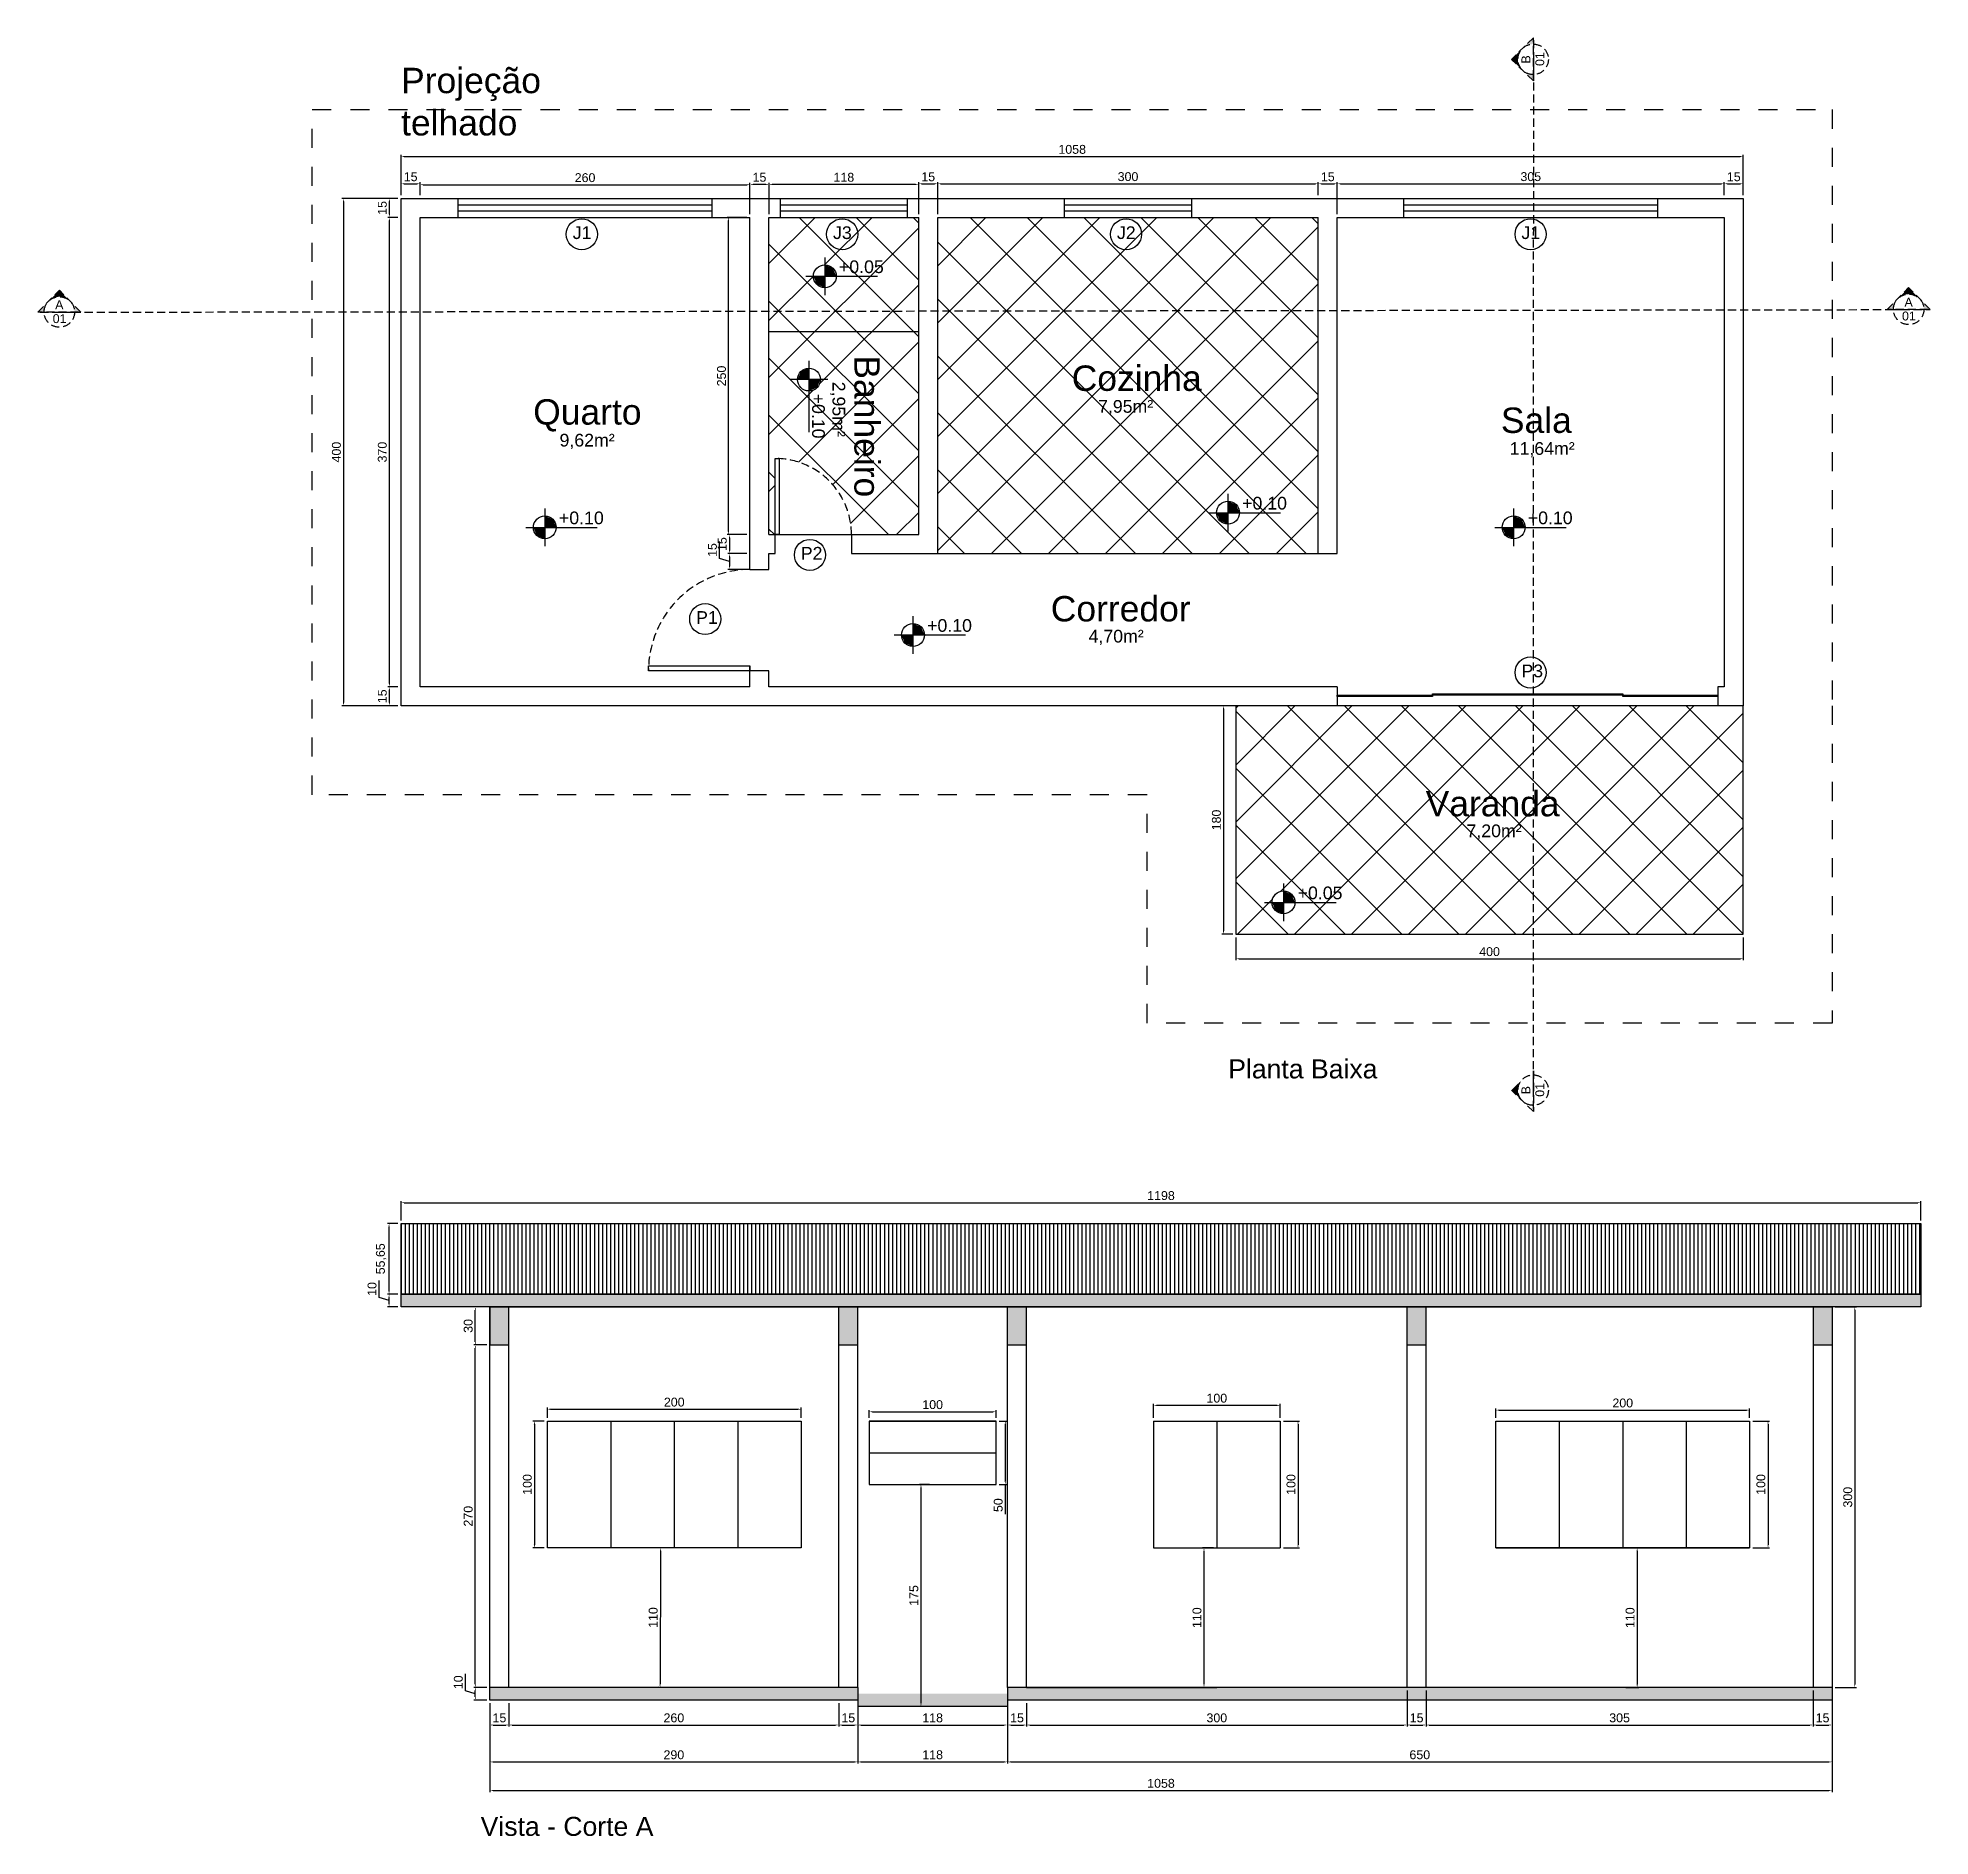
# Model space of a CAD drawing. Header units: millimetres. Extents: x -4297 to -1198, y -429 to 1112.
# Drawn here: x -4297 to -2805, y -306 to 1112 of the extents above; entities that cross this region are included whole.
import ezdxf

# ---------------------------------------------------------------- set-up
doc = ezdxf.new("R2010")
doc.units = ezdxf.units.MM
doc.linetypes.add('JIS_02_1.0', pattern=[2, 1, -1])
doc.linetypes.add('TRACEJADA2', pattern=[9.525, 6.35, -3.175])
for name, color, linetype in [('AMARELA', 50, 'Continuous'), ('AZULEJO', 132, 'Continuous'), ('Camada1', 200, 'TRACEJADA2'), ('Projeção', 10, 'JIS_02_1.0'), ('VERDE', 70, 'Continuous')]:
    doc.layers.add(name, color=color, linetype=linetype)
doc.styles.add('Anotativo', font='arial.ttf')
doc.styles.get("Standard").update_dxf_attribs({"font": 'arial.ttf'})
doc.styles.add('T20', font='arial.ttf', dxfattribs={"height": 15})
doc.dimstyles.new('Cota', dxfattribs={"dimtxt": 7, "dimasz": 2.5, "dimexe": 1.25, "dimexo": 2.5, "dimgap": 2, "dimtad": 1, "dimtxsty": 'Standard', "dimcen": 2.5, "dimclrd": 256, "dimclre": 256, "dimadec": 0, "dimazin": 0, "dimtfac": 1, "dimtmove": 1, "dimatfit": 3, "dimfxl": 1, "dimlwd": -1, "dimarcsym": 0})
pattern_1 = [(45, (-5778.088, -1168.742), (-22.45064, 22.45064), []), (135, (-5778.088, -1168.742), (-22.45064, -22.45064), [])]

msp = doc.modelspace()

# ---------------------------------------------------------------- texts
at = {"char_height": 15, "attachment_point": 1, "style": 'T20'}
for s, insert in [('Planta Baixa', (-3358.199, 306.705)), ('Vista - Corte A', (-3947.524, -290.404))]:
    msp.add_mtext_dynamic_manual_height_columns(s, width=246.31152, gutter_width=12.5, heights=[0], dxfattribs=dict(at, insert=insert))
at = {"layer": 'AMARELA', "char_height": 10, "attachment_point": 1}
for s, insert in [('J1', (-3874.942, 963.369)), ('J3', (-3669.74, 963.369)), ('J2', (-3445.91, 963.369)), ('J1', (-3127.089, 963.369)), ('P2', (-3695.149, 710.648)), ('P1', (-3777.702, 660.024)), ('P3', (-3127.089, 617.928))]:
    msp.add_mtext(s, dxfattribs=dict(at, insert=insert))
at = {"layer": 'AMARELA', "attachment_point": 1, "rotation": 270}
for s, insert, char_height in [('Banheiro', (-3632.898, 861.651), 20), ('2,95m²', (-3660.157, 840.88), 10)]:
    msp.add_mtext_dynamic_manual_height_columns(s, width=218.17146, gutter_width=12.5, heights=[0], dxfattribs=dict(at, insert=insert, char_height=char_height))
at = {"layer": 'AMARELA', "attachment_point": 1}
for s, insert, char_height in [('Cozinha', (-3481.574, 853.68), 20), ('Quarto', (-3906.084, 827.073), 20), ('7,95m²', (-3460.803, 826.422), 10), ('Sala', (-3143.28, 820.52), 20), ('9,62m²', (-3885.314, 799.815), 10), ('11,64m²', (-3136.331, 793.257), 10), ('Corredor', (-3498.081, 671.938), 20), ('4,70m²', (-3468.291, 645.313), 10), ('Varanda', (-3202.606, 518.314), 20), ('7,20m²', (-3170.377, 491.86), 10)]:
    msp.add_mtext_dynamic_manual_height_columns(s, width=218.17146, gutter_width=12.5, heights=[0], dxfattribs=dict(at, insert=insert, char_height=char_height))
at = {"layer": 'Camada1', "char_height": 7, "width": 12.70383, "attachment_point": 1, "rotation": 90, "style": 'Anotativo'}
for s, insert in [('B', (-3127.052, 1091.703)), ('01', (-3116.107, 1089.754)), ('B', (-3127.052, 279.163)), ('01', (-3116.107, 277.214))]:
    msp.add_mtext(s, dxfattribs=dict(at, insert=insert))
at = {"layer": 'Camada1', "char_height": 7, "width": 12.70383, "attachment_point": 1, "style": 'Anotativo'}
for s, insert in [('A', (-4282.918, 905.064)), ('01', (-2827.078, 896.19)), ('A', (-2825.129, 907.135)), ('01', (-4284.867, 894.119))]:
    msp.add_mtext(s, dxfattribs=dict(at, insert=insert))
at = {"layer": 'Projeção', "insert": (-4010.214, 1088.336), "char_height": 20, "attachment_point": 1}
msp.add_mtext_dynamic_manual_height_columns('Projeção \\Ptelhado', width=218.17146, gutter_width=12.5, heights=[0], dxfattribs=at)

# ---------------------------------------------------------------- blocks, each defined once
blk = doc.blocks.new('Janela 200 2.0')
for p, q in [((-100, 0), (-100, 15)), ((100, 15), (100, 0))]:
    blk.add_line(p, q)
at = {"layer": 'VERDE'}
for p, q in [((-100, 10), (100, 10)), ((100, 5), (-100, 5))]:
    blk.add_line(p, q, dxfattribs=at)
blk = doc.blocks.new('Cota-nivel-p')
for p, q in [((-0.297, 0), (0.828, 0)), ((0, 0.297), (0, -0.297))]:
    blk.add_line(p, q)
blk.add_circle((0, 0), 0.18)
for points in [[(0, 0), (-0.18, 0), (0, -0.18), (-0.127, -0.127)], [(0, 0), (0, 0.18), (0.18, 0), (0.127, 0.127)]]:
    blk.add_solid(points)
at = {"style": 'T20'}
blk.add_attdef('COTA', (0.223, 0.05), '', height=0.2, dxfattribs=at)
blk = doc.blocks.new('*D7')
at = {"layer": 'AMARELA', "lineweight": -2, "transparency": 16777216}
for p, q in [((-4012.7, 600.4), (-4020.7, 600.4)), ((-4012.7, 585.4), (-4020.7, 585.4))]:
    blk.add_line(p, q, dxfattribs=at)
at = {"layer": 'AMARELA', "transparency": 16777216}
blk.add_line((-4019.4, 587.9), (-4019.4, 597.9), dxfattribs=at)
for points in [[(-4019.8, 597.9), (-4019, 597.9), (-4019.4, 600.4)], [(-4019.8, 587.9), (-4019, 587.9), (-4019.4, 585.4)]]:
    blk.add_solid(points, dxfattribs=at)
at = {"layer": 'Defpoints', "color": 0, "transparency": 16777216}
for p in [(-4019.4, 600.4), (-4010.2, 600.4), (-4010.2, 585.4)]:
    blk.add_point(p, dxfattribs=at)
at = {"layer": 'AMARELA', "color": 0, "transparency": 16777216, "insert": (-4025, 592.9), "char_height": 7, "attachment_point": 5, "rotation": 90}
blk.add_mtext('15', dxfattribs=at)
blk = doc.blocks.new('*D8')
at = {"layer": 'AMARELA', "lineweight": -2, "transparency": 16777216}
for p, q in [((-4012.7, 970.4), (-4020.7, 970.4)), ((-4012.7, 600.4), (-4020.7, 600.4))]:
    blk.add_line(p, q, dxfattribs=at)
at = {"layer": 'AMARELA', "transparency": 16777216}
blk.add_line((-4019.4, 602.9), (-4019.4, 967.9), dxfattribs=at)
for points in [[(-4019.8, 967.9), (-4019, 967.9), (-4019.4, 970.4)], [(-4019.8, 602.9), (-4019, 602.9), (-4019.4, 600.4)]]:
    blk.add_solid(points, dxfattribs=at)
at = {"layer": 'Defpoints', "color": 0, "transparency": 16777216}
for p in [(-4019.4, 970.4), (-4010.2, 970.4), (-4010.2, 600.4)]:
    blk.add_point(p, dxfattribs=at)
at = {"layer": 'AMARELA', "color": 0, "transparency": 16777216, "insert": (-4025, 785.4), "char_height": 7, "attachment_point": 5, "rotation": 90}
blk.add_mtext('370', dxfattribs=at)
blk = doc.blocks.new('*D9')
at = {"layer": 'AMARELA', "lineweight": -2, "transparency": 16777216}
for p, q in [((-4012.7, 985.4), (-4020.7, 985.4)), ((-4012.7, 970.4), (-4020.7, 970.4))]:
    blk.add_line(p, q, dxfattribs=at)
at = {"layer": 'AMARELA', "transparency": 16777216}
blk.add_line((-4019.4, 972.9), (-4019.4, 982.9), dxfattribs=at)
for points in [[(-4019.8, 982.9), (-4019, 982.9), (-4019.4, 985.4)], [(-4019.8, 972.9), (-4019, 972.9), (-4019.4, 970.4)]]:
    blk.add_solid(points, dxfattribs=at)
at = {"layer": 'Defpoints', "color": 0, "transparency": 16777216}
for p in [(-4019.4, 985.4), (-4010.2, 985.4), (-4010.2, 970.4)]:
    blk.add_point(p, dxfattribs=at)
at = {"layer": 'AMARELA', "color": 0, "transparency": 16777216, "insert": (-4025, 977.9), "char_height": 7, "attachment_point": 5, "rotation": 90}
blk.add_mtext('15', dxfattribs=at)
blk = doc.blocks.new('*D10')
at = {"layer": 'AMARELA', "lineweight": -2, "transparency": 16777216}
for p, q in [((-4012.7, 985.4), (-4056.9, 985.4)), ((-4012.7, 585.4), (-4056.9, 585.4))]:
    blk.add_line(p, q, dxfattribs=at)
at = {"layer": 'AMARELA', "transparency": 16777216}
blk.add_line((-4055.6, 982.9), (-4055.6, 587.9), dxfattribs=at)
for points in [[(-4056, 982.9), (-4055.2, 982.9), (-4055.6, 985.4)], [(-4056, 587.9), (-4055.2, 587.9), (-4055.6, 585.4)]]:
    blk.add_solid(points, dxfattribs=at)
at = {"layer": 'Defpoints', "color": 0, "transparency": 16777216}
for p in [(-4010.2, 985.4), (-4055.6, 585.4), (-4010.2, 585.4)]:
    blk.add_point(p, dxfattribs=at)
at = {"layer": 'AMARELA', "color": 0, "transparency": 16777216, "insert": (-4061.2, 785.4), "char_height": 7, "attachment_point": 5, "rotation": 90}
blk.add_mtext('400', dxfattribs=at)
blk = doc.blocks.new('*D11')
at = {"layer": 'AMARELA', "lineweight": -2, "transparency": 16777216}
for p, q in [((-3354.7, 585.4), (-3363.2, 585.4)), ((-3354.7, 405.4), (-3363.2, 405.4))]:
    blk.add_line(p, q, dxfattribs=at)
at = {"layer": 'AMARELA', "transparency": 16777216}
blk.add_line((-3361.9, 582.9), (-3361.9, 407.9), dxfattribs=at)
for points in [[(-3362.4, 582.9), (-3361.5, 582.9), (-3361.9, 585.4)], [(-3362.4, 407.9), (-3361.5, 407.9), (-3361.9, 405.4)]]:
    blk.add_solid(points, dxfattribs=at)
at = {"layer": 'Defpoints', "color": 0, "transparency": 16777216}
for p in [(-3352.2, 585.4), (-3361.9, 405.4), (-3352.2, 405.4)]:
    blk.add_point(p, dxfattribs=at)
at = {"layer": 'AMARELA', "color": 0, "transparency": 16777216, "insert": (-3367.5, 495.4), "char_height": 7, "attachment_point": 5, "rotation": 90}
blk.add_mtext('180', dxfattribs=at)
blk = doc.blocks.new('*D12')
at = {"layer": 'AMARELA', "lineweight": -2, "transparency": 16777216}
for p, q in [((-4010.2, 987.9), (-4010.2, 998.1)), ((-3995.2, 987.9), (-3995.2, 998.1))]:
    blk.add_line(p, q, dxfattribs=at)
at = {"layer": 'AMARELA', "transparency": 16777216}
blk.add_line((-4007.7, 996.9), (-3997.7, 996.9), dxfattribs=at)
for points in [[(-4007.7, 997.3), (-4007.7, 996.5), (-4010.2, 996.9)], [(-3997.7, 997.3), (-3997.7, 996.5), (-3995.2, 996.9)]]:
    blk.add_solid(points, dxfattribs=at)
at = {"layer": 'Defpoints', "color": 0, "transparency": 16777216}
for p in [(-4010.2, 985.4), (-3995.2, 996.9), (-3995.2, 985.4)]:
    blk.add_point(p, dxfattribs=at)
at = {"layer": 'AMARELA', "color": 0, "transparency": 16777216, "insert": (-4002.7, 1002.4), "char_height": 7, "attachment_point": 5}
blk.add_mtext('15', dxfattribs=at)
blk = doc.blocks.new('*D20')
at = {"layer": 'AMARELA', "lineweight": -2, "transparency": 16777216}
for p, q in [((-3602.2, 972.9), (-3602.2, 998.1)), ((-3587.2, 972.9), (-3587.2, 998.1))]:
    blk.add_line(p, q, dxfattribs=at)
at = {"layer": 'AMARELA', "transparency": 16777216}
blk.add_line((-3599.7, 996.9), (-3589.7, 996.9), dxfattribs=at)
for points in [[(-3599.7, 997.3), (-3599.7, 996.5), (-3602.2, 996.9)], [(-3589.7, 997.3), (-3589.7, 996.5), (-3587.2, 996.9)]]:
    blk.add_solid(points, dxfattribs=at)
at = {"layer": 'Defpoints', "color": 0, "transparency": 16777216}
for p in [(-3587.2, 996.9), (-3602.2, 970.4), (-3587.2, 970.4)]:
    blk.add_point(p, dxfattribs=at)
at = {"layer": 'AMARELA', "color": 0, "transparency": 16777216, "insert": (-3594.7, 1002.4), "char_height": 7, "attachment_point": 5}
blk.add_mtext('15', dxfattribs=at)
blk = doc.blocks.new('*D24')
at = {"layer": 'AMARELA', "lineweight": -2, "transparency": 16777216}
for p, q in [((-3287.2, 987.9), (-3287.2, 998.1)), ((-3272.2, 972.9), (-3272.2, 998.1))]:
    blk.add_line(p, q, dxfattribs=at)
at = {"layer": 'AMARELA', "transparency": 16777216}
blk.add_line((-3284.7, 996.9), (-3274.7, 996.9), dxfattribs=at)
for points in [[(-3284.7, 997.3), (-3284.7, 996.5), (-3287.2, 996.9)], [(-3274.7, 997.3), (-3274.7, 996.5), (-3272.2, 996.9)]]:
    blk.add_solid(points, dxfattribs=at)
at = {"layer": 'Defpoints', "color": 0, "transparency": 16777216}
for p in [(-3287.2, 985.4), (-3272.2, 996.9), (-3272.2, 970.4)]:
    blk.add_point(p, dxfattribs=at)
at = {"layer": 'AMARELA', "color": 0, "transparency": 16777216, "insert": (-3279.7, 1002.4), "char_height": 7, "attachment_point": 5}
blk.add_mtext('15', dxfattribs=at)
blk = doc.blocks.new('*D28')
at = {"layer": 'AMARELA', "lineweight": -2, "transparency": 16777216}
for p, q in [((-2967.2, 987.9), (-2967.2, 998.1)), ((-2952.2, 987.9), (-2952.2, 998.1))]:
    blk.add_line(p, q, dxfattribs=at)
at = {"layer": 'AMARELA', "transparency": 16777216}
blk.add_line((-2964.7, 996.9), (-2954.7, 996.9), dxfattribs=at)
for points in [[(-2964.7, 997.3), (-2964.7, 996.5), (-2967.2, 996.9)], [(-2954.7, 997.3), (-2954.7, 996.5), (-2952.2, 996.9)]]:
    blk.add_solid(points, dxfattribs=at)
at = {"layer": 'Defpoints', "color": 0, "transparency": 16777216}
for p in [(-2967.2, 985.4), (-2952.2, 996.9), (-2952.2, 985.4)]:
    blk.add_point(p, dxfattribs=at)
at = {"layer": 'AMARELA', "color": 0, "transparency": 16777216, "insert": (-2959.7, 1002.4), "char_height": 7, "attachment_point": 5}
blk.add_mtext('15', dxfattribs=at)
blk = doc.blocks.new('*D31')
at = {"layer": 'AMARELA', "lineweight": -2, "transparency": 16777216}
for p, q in [((-3737.7, 720.4), (-3752.6, 720.4)), ((-3737.7, 705.4), (-3752.6, 705.4))]:
    blk.add_line(p, q, dxfattribs=at)
at = {"layer": 'AMARELA', "transparency": 16777216}
blk.add_line((-3751.4, 717.9), (-3751.4, 707.9), dxfattribs=at)
for points in [[(-3751.8, 717.9), (-3751, 717.9), (-3751.4, 720.4)], [(-3751.8, 707.9), (-3751, 707.9), (-3751.4, 705.4)]]:
    blk.add_solid(points, dxfattribs=at)
at = {"layer": 'Defpoints', "color": 0, "transparency": 16777216}
for p in [(-3735.2, 720.4), (-3751.4, 705.4), (-3735.2, 705.4)]:
    blk.add_point(p, dxfattribs=at)
at = {"layer": 'AMARELA', "color": 0, "transparency": 16777216, "insert": (-3757, 712.9), "char_height": 7, "attachment_point": 5, "rotation": 90}
blk.add_mtext('15', dxfattribs=at)
blk = doc.blocks.new('*D32')
at = {"layer": 'AMARELA', "transparency": 16777216}
for p, q in [((-3759.2, 701.5), (-3759.2, 714.9)), ((-3751.4, 699.1), (-3759.2, 701.5)), ((-3751.4, 702.9), (-3751.4, 695.4))]:
    blk.add_line(p, q, dxfattribs=at)
at = {"layer": 'AMARELA', "lineweight": -2, "transparency": 16777216}
for p, q in [((-3737.7, 705.4), (-3752.6, 705.4)), ((-3737.7, 692.9), (-3752.6, 692.9))]:
    blk.add_line(p, q, dxfattribs=at)
at = {"layer": 'AMARELA', "transparency": 16777216}
for points in [[(-3751.8, 702.9), (-3751, 702.9), (-3751.4, 705.4)], [(-3751.8, 695.4), (-3751, 695.4), (-3751.4, 692.9)]]:
    blk.add_solid(points, dxfattribs=at)
at = {"layer": 'Defpoints', "color": 0, "transparency": 16777216}
for p in [(-3735.2, 705.4), (-3751.4, 692.9), (-3735.2, 692.9)]:
    blk.add_point(p, dxfattribs=at)
at = {"layer": 'AMARELA', "color": 0, "transparency": 16777216, "insert": (-3764.8, 708.2), "char_height": 7, "attachment_point": 5, "rotation": 90}
blk.add_mtext('15', dxfattribs=at)
blk = doc.blocks.new('*D33')
at = {"layer": 'AMARELA', "transparency": 16777216}
for p, q in [((-3959.5, -191), (-3959.5, -177.7)), ((-3951.7, -193.4), (-3959.5, -191)), ((-3951.7, -195.9), (-3951.7, -190.9))]:
    blk.add_line(p, q, dxfattribs=at)
at = {"layer": 'AMARELA', "lineweight": -2, "transparency": 16777216}
for p, q in [((-3942.7, -188.4), (-3953, -188.4)), ((-3942.7, -198.4), (-3953, -198.4))]:
    blk.add_line(p, q, dxfattribs=at)
at = {"layer": 'AMARELA', "transparency": 16777216}
for points in [[(-3952.1, -190.9), (-3951.3, -190.9), (-3951.7, -188.4)], [(-3952.1, -195.9), (-3951.3, -195.9), (-3951.7, -198.4)]]:
    blk.add_solid(points, dxfattribs=at)
at = {"layer": 'Defpoints', "color": 0, "transparency": 16777216}
for p in [(-3951.7, -188.4), (-3940.2, -188.4), (-3940.2, -198.4)]:
    blk.add_point(p, dxfattribs=at)
at = {"layer": 'AMARELA', "color": 0, "transparency": 16777216, "insert": (-3965.1, -184.3), "char_height": 7, "attachment_point": 5, "rotation": 90}
blk.add_mtext('10', dxfattribs=at)
blk = doc.blocks.new('*D34')
at = {"layer": 'AMARELA', "lineweight": -2, "transparency": 16777216}
for p, q in [((-3942.7, 81.6), (-3953, 81.6)), ((-3942.7, -188.4), (-3953, -188.4))]:
    blk.add_line(p, q, dxfattribs=at)
at = {"layer": 'AMARELA', "transparency": 16777216}
blk.add_line((-3951.7, -185.9), (-3951.7, 79.1), dxfattribs=at)
for points in [[(-3952.1, 79.1), (-3951.3, 79.1), (-3951.7, 81.6)], [(-3952.1, -185.9), (-3951.3, -185.9), (-3951.7, -188.4)]]:
    blk.add_solid(points, dxfattribs=at)
at = {"layer": 'Defpoints', "color": 0, "transparency": 16777216}
for p in [(-3951.7, 81.6), (-3940.2, 81.6), (-3940.2, -188.4)]:
    blk.add_point(p, dxfattribs=at)
at = {"layer": 'AMARELA', "color": 0, "transparency": 16777216, "insert": (-3957.3, -53.4), "char_height": 7, "attachment_point": 5, "rotation": 90}
blk.add_mtext('270', dxfattribs=at)
blk = doc.blocks.new('*D35')
at = {"layer": 'AMARELA', "lineweight": -2, "transparency": 16777216}
for p, q in [((-3942.7, 111.6), (-3953, 111.6)), ((-3942.7, 81.6), (-3953, 81.6))]:
    blk.add_line(p, q, dxfattribs=at)
at = {"layer": 'AMARELA', "transparency": 16777216}
blk.add_line((-3951.7, 84.1), (-3951.7, 109.1), dxfattribs=at)
for points in [[(-3952.1, 109.1), (-3951.3, 109.1), (-3951.7, 111.6)], [(-3952.1, 84.1), (-3951.3, 84.1), (-3951.7, 81.6)]]:
    blk.add_solid(points, dxfattribs=at)
at = {"layer": 'Defpoints', "color": 0, "transparency": 16777216}
for p in [(-3951.7, 111.6), (-3940.2, 111.6), (-3940.2, 81.6)]:
    blk.add_point(p, dxfattribs=at)
at = {"layer": 'AMARELA', "color": 0, "transparency": 16777216, "insert": (-3957.3, 96.6), "char_height": 7, "attachment_point": 5, "rotation": 90}
blk.add_mtext('30', dxfattribs=at)
blk = doc.blocks.new('*D36')
at = {"layer": 'AMARELA', "transparency": 16777216}
for p, q in [((-4027.5, 119), (-4027.5, 132.3)), ((-4019.7, 116.6), (-4027.5, 119)), ((-4019.7, 114.1), (-4019.7, 119.1))]:
    blk.add_line(p, q, dxfattribs=at)
at = {"layer": 'AMARELA', "lineweight": -2, "transparency": 16777216}
for p, q in [((-4012.7, 121.6), (-4021, 121.6)), ((-4012.7, 111.6), (-4021, 111.6))]:
    blk.add_line(p, q, dxfattribs=at)
at = {"layer": 'AMARELA', "transparency": 16777216}
for points in [[(-4020.1, 119.1), (-4019.3, 119.1), (-4019.7, 121.6)], [(-4020.1, 114.1), (-4019.3, 114.1), (-4019.7, 111.6)]]:
    blk.add_solid(points, dxfattribs=at)
at = {"layer": 'Defpoints', "color": 0, "transparency": 16777216}
for p in [(-4019.7, 121.6), (-4010.2, 121.6), (-4010.2, 111.6)]:
    blk.add_point(p, dxfattribs=at)
at = {"layer": 'AMARELA', "color": 0, "transparency": 16777216, "insert": (-4033.1, 125.7), "char_height": 7, "attachment_point": 5, "rotation": 90}
blk.add_mtext('10', dxfattribs=at)
blk = doc.blocks.new('*D37')
at = {"layer": 'AMARELA', "lineweight": -2, "transparency": 16777216}
for p, q in [((-4012.7, 177.3), (-4021, 177.3)), ((-4012.7, 121.6), (-4021, 121.6))]:
    blk.add_line(p, q, dxfattribs=at)
at = {"layer": 'AMARELA', "transparency": 16777216}
blk.add_line((-4019.7, 124.1), (-4019.7, 174.8), dxfattribs=at)
for points in [[(-4020.1, 174.8), (-4019.3, 174.8), (-4019.7, 177.3)], [(-4020.1, 124.1), (-4019.3, 124.1), (-4019.7, 121.6)]]:
    blk.add_solid(points, dxfattribs=at)
at = {"layer": 'Defpoints', "color": 0, "transparency": 16777216}
for p in [(-4019.7, 177.3), (-4010.2, 177.3), (-4010.2, 121.6)]:
    blk.add_point(p, dxfattribs=at)
at = {"layer": 'AMARELA', "color": 0, "transparency": 16777216, "insert": (-4025.9, 149.5), "char_height": 7, "attachment_point": 5, "rotation": 90}
blk.add_mtext('55,65', dxfattribs=at)
blk = doc.blocks.new('*D38')
at = {"layer": 'AMARELA', "lineweight": -2, "transparency": 16777216}
for p, q in [((-4010.2, 179.8), (-4010.2, 195)), ((-2812.2, 179.8), (-2812.2, 195))]:
    blk.add_line(p, q, dxfattribs=at)
at = {"layer": 'AMARELA', "transparency": 16777216}
blk.add_line((-4007.7, 193.7), (-2814.7, 193.7), dxfattribs=at)
for points in [[(-4007.7, 194.1), (-4007.7, 193.3), (-4010.2, 193.7)], [(-2814.7, 194.1), (-2814.7, 193.3), (-2812.2, 193.7)]]:
    blk.add_solid(points, dxfattribs=at)
at = {"layer": 'Defpoints', "color": 0, "transparency": 16777216}
for p in [(-2812.2, 193.7), (-4010.2, 177.3), (-2812.2, 177.3)]:
    blk.add_point(p, dxfattribs=at)
at = {"layer": 'AMARELA', "color": 0, "transparency": 16777216, "insert": (-3411.2, 199.3), "char_height": 7, "attachment_point": 5}
blk.add_mtext('1198', dxfattribs=at)
blk = doc.blocks.new('*D39')
at = {"layer": 'AMARELA', "lineweight": -2, "transparency": 16777216}
for p, q in [((-3894.9, 24.1), (-3894.9, 32.2)), ((-3694.9, 24.1), (-3694.9, 32.2))]:
    blk.add_line(p, q, dxfattribs=at)
at = {"layer": 'AMARELA', "transparency": 16777216}
blk.add_line((-3892.4, 30.9), (-3697.4, 30.9), dxfattribs=at)
for points in [[(-3892.4, 31.4), (-3892.4, 30.5), (-3894.9, 30.9)], [(-3697.4, 31.4), (-3697.4, 30.5), (-3694.9, 30.9)]]:
    blk.add_solid(points, dxfattribs=at)
at = {"layer": 'Defpoints', "color": 0, "transparency": 16777216}
for p in [(-3694.9, 30.9), (-3894.9, 21.6), (-3694.9, 21.6)]:
    blk.add_point(p, dxfattribs=at)
at = {"layer": 'AMARELA', "color": 0, "transparency": 16777216, "insert": (-3794.9, 36.5), "char_height": 7, "attachment_point": 5}
blk.add_mtext('200', dxfattribs=at)
blk = doc.blocks.new('*D40')
at = {"layer": 'AMARELA', "lineweight": -2, "transparency": 16777216}
for p, q in [((-3897.4, 21.6), (-3906.4, 21.6)), ((-3897.4, -78.4), (-3906.4, -78.4))]:
    blk.add_line(p, q, dxfattribs=at)
at = {"layer": 'AMARELA', "transparency": 16777216}
blk.add_line((-3905.1, 19.1), (-3905.1, -75.9), dxfattribs=at)
for points in [[(-3905.6, 19.1), (-3904.7, 19.1), (-3905.1, 21.6)], [(-3905.6, -75.9), (-3904.7, -75.9), (-3905.1, -78.4)]]:
    blk.add_solid(points, dxfattribs=at)
at = {"layer": 'Defpoints', "color": 0, "transparency": 16777216}
for p in [(-3894.9, 21.6), (-3905.1, -78.4), (-3894.9, -78.4)]:
    blk.add_point(p, dxfattribs=at)
at = {"layer": 'AMARELA', "color": 0, "transparency": 16777216, "insert": (-3910.7, -28.4), "char_height": 7, "attachment_point": 5, "rotation": 90}
blk.add_mtext('100', dxfattribs=at)
blk = doc.blocks.new('*D41')
at = {"layer": 'AMARELA', "lineweight": -2, "transparency": 16777216}
for p, q in [((-3797.4, -78.4), (-3807, -78.3)), ((-3797.7, -188.4), (-3807.4, -188.3))]:
    blk.add_line(p, q, dxfattribs=at)
at = {"layer": 'AMARELA', "transparency": 16777216}
blk.add_line((-3805.8, -80.8), (-3806.1, -185.8), dxfattribs=at)
for points in [[(-3806.2, -80.8), (-3805.4, -80.8), (-3805.8, -78.3)], [(-3806.5, -185.8), (-3805.7, -185.8), (-3806.1, -188.3)]]:
    blk.add_solid(points, dxfattribs=at)
at = {"layer": 'Defpoints', "color": 0, "transparency": 16777216}
for p in [(-3794.9, -78.4), (-3806.1, -188.3), (-3795.2, -188.4)]:
    blk.add_point(p, dxfattribs=at)
at = {"layer": 'AMARELA', "color": 0, "transparency": 16777216, "insert": (-3811.5, -133.3), "char_height": 7, "attachment_point": 5, "rotation": 89.8263}
blk.add_mtext('110', dxfattribs=at)
blk = doc.blocks.new('*D42')
at = {"layer": 'AMARELA', "lineweight": -2, "transparency": 16777216}
for p, q in [((-3593.7, -28.4), (-3601.6, -28.4)), ((-3593.7, -203.4), (-3601.6, -203.4))]:
    blk.add_line(p, q, dxfattribs=at)
at = {"layer": 'AMARELA', "transparency": 16777216}
blk.add_line((-3600.4, -30.9), (-3600.4, -200.9), dxfattribs=at)
for points in [[(-3600.8, -30.9), (-3600, -30.9), (-3600.4, -28.4)], [(-3600.8, -200.9), (-3600, -200.9), (-3600.4, -203.4)]]:
    blk.add_solid(points, dxfattribs=at)
at = {"layer": 'Defpoints', "color": 0, "transparency": 16777216}
for p in [(-3591.2, -28.4), (-3600.4, -203.4), (-3591.2, -203.4)]:
    blk.add_point(p, dxfattribs=at)
at = {"layer": 'AMARELA', "color": 0, "transparency": 16777216, "insert": (-3606, -115.9), "char_height": 7, "attachment_point": 5, "rotation": 90}
blk.add_mtext('175', dxfattribs=at)
blk = doc.blocks.new('*D43')
at = {"layer": 'AMARELA', "lineweight": -2, "transparency": 16777216}
for p, q in [((-3641.2, 24.1), (-3641.2, 30.1)), ((-3541.2, 24.1), (-3541.2, 30.1))]:
    blk.add_line(p, q, dxfattribs=at)
at = {"layer": 'AMARELA', "transparency": 16777216}
blk.add_line((-3638.7, 28.9), (-3543.7, 28.9), dxfattribs=at)
for points in [[(-3638.7, 29.3), (-3638.7, 28.5), (-3641.2, 28.9)], [(-3543.7, 29.3), (-3543.7, 28.5), (-3541.2, 28.9)]]:
    blk.add_solid(points, dxfattribs=at)
at = {"layer": 'Defpoints', "color": 0, "transparency": 16777216}
for p in [(-3641.2, 21.6), (-3541.2, 28.9), (-3541.2, 21.6)]:
    blk.add_point(p, dxfattribs=at)
at = {"layer": 'AMARELA', "color": 0, "transparency": 16777216, "insert": (-3591.2, 34.5), "char_height": 7, "attachment_point": 5}
blk.add_mtext('100', dxfattribs=at)
blk = doc.blocks.new('*D45')
at = {"layer": 'AMARELA', "lineweight": -2, "transparency": 16777216}
for p, q in [((-3417.2, 24.1), (-3417.2, 35.2)), ((-3317.2, 24.1), (-3317.2, 35.2))]:
    blk.add_line(p, q, dxfattribs=at)
at = {"layer": 'AMARELA', "transparency": 16777216}
blk.add_line((-3414.7, 34), (-3319.7, 34), dxfattribs=at)
for points in [[(-3414.7, 34.4), (-3414.7, 33.6), (-3417.2, 34)], [(-3319.7, 34.4), (-3319.7, 33.6), (-3317.2, 34)]]:
    blk.add_solid(points, dxfattribs=at)
at = {"layer": 'Defpoints', "color": 0, "transparency": 16777216}
for p in [(-3317.2, 34), (-3417.2, 21.6), (-3317.2, 21.6)]:
    blk.add_point(p, dxfattribs=at)
at = {"layer": 'AMARELA', "color": 0, "transparency": 16777216, "insert": (-3367.2, 39.6), "char_height": 7, "attachment_point": 5}
blk.add_mtext('100', dxfattribs=at)
blk = doc.blocks.new('*D46')
at = {"layer": 'AMARELA', "lineweight": -2, "transparency": 16777216}
for p, q in [((-3314.7, 21.6), (-3301.9, 21.6)), ((-3314.7, -78.4), (-3301.9, -78.4))]:
    blk.add_line(p, q, dxfattribs=at)
at = {"layer": 'AMARELA', "transparency": 16777216}
blk.add_line((-3303.2, 19.1), (-3303.2, -75.9), dxfattribs=at)
for points in [[(-3303.6, 19.1), (-3302.8, 19.1), (-3303.2, 21.6)], [(-3303.6, -75.9), (-3302.8, -75.9), (-3303.2, -78.4)]]:
    blk.add_solid(points, dxfattribs=at)
at = {"layer": 'Defpoints', "color": 0, "transparency": 16777216}
for p in [(-3317.2, 21.6), (-3317.2, -78.4), (-3303.2, -78.4)]:
    blk.add_point(p, dxfattribs=at)
at = {"layer": 'AMARELA', "color": 0, "transparency": 16777216, "insert": (-3308.7, -28.4), "char_height": 7, "attachment_point": 5, "rotation": 90}
blk.add_mtext('100', dxfattribs=at)
blk = doc.blocks.new('*D47')
at = {"layer": 'AMARELA', "lineweight": -2, "transparency": 16777216}
for p, q in [((-3369.7, -78.4), (-3378.5, -78.4)), ((-3369.7, -188.4), (-3378.5, -188.4))]:
    blk.add_line(p, q, dxfattribs=at)
at = {"layer": 'AMARELA', "transparency": 16777216}
blk.add_line((-3377.3, -80.9), (-3377.3, -185.9), dxfattribs=at)
for points in [[(-3377.7, -80.9), (-3376.9, -80.9), (-3377.3, -78.4)], [(-3377.7, -185.9), (-3376.9, -185.9), (-3377.3, -188.4)]]:
    blk.add_solid(points, dxfattribs=at)
at = {"layer": 'Defpoints', "color": 0, "transparency": 16777216}
for p in [(-3367.2, -78.4), (-3377.3, -188.4), (-3367.2, -188.4)]:
    blk.add_point(p, dxfattribs=at)
at = {"layer": 'AMARELA', "color": 0, "transparency": 16777216, "insert": (-3382.8, -133.4), "char_height": 7, "attachment_point": 5, "rotation": 90}
blk.add_mtext('110', dxfattribs=at)
blk = doc.blocks.new('*D48')
at = {"layer": 'AMARELA', "lineweight": -2, "transparency": 16777216}
for p, q in [((-3147.2, 24.1), (-3147.2, 31.4)), ((-2947.2, 24.1), (-2947.2, 31.4))]:
    blk.add_line(p, q, dxfattribs=at)
at = {"layer": 'AMARELA', "transparency": 16777216}
blk.add_line((-3144.7, 30.2), (-2949.7, 30.2), dxfattribs=at)
for points in [[(-3144.7, 30.6), (-3144.7, 29.8), (-3147.2, 30.2)], [(-2949.7, 30.6), (-2949.7, 29.8), (-2947.2, 30.2)]]:
    blk.add_solid(points, dxfattribs=at)
at = {"layer": 'Defpoints', "color": 0, "transparency": 16777216}
for p in [(-2947.2, 30.2), (-3147.2, 21.6), (-2947.2, 21.6)]:
    blk.add_point(p, dxfattribs=at)
at = {"layer": 'AMARELA', "color": 0, "transparency": 16777216, "insert": (-3047.2, 35.8), "char_height": 7, "attachment_point": 5}
blk.add_mtext('200', dxfattribs=at)
blk = doc.blocks.new('*D49')
at = {"layer": 'AMARELA', "lineweight": -2, "transparency": 16777216}
for p, q in [((-2944.7, 21.6), (-2931.4, 21.6)), ((-2944.7, -78.4), (-2931.4, -78.4))]:
    blk.add_line(p, q, dxfattribs=at)
at = {"layer": 'AMARELA', "transparency": 16777216}
blk.add_line((-2932.7, 19.1), (-2932.7, -75.9), dxfattribs=at)
for points in [[(-2933.1, 19.1), (-2932.3, 19.1), (-2932.7, 21.6)], [(-2933.1, -75.9), (-2932.3, -75.9), (-2932.7, -78.4)]]:
    blk.add_solid(points, dxfattribs=at)
at = {"layer": 'Defpoints', "color": 0, "transparency": 16777216}
for p in [(-2947.2, 21.6), (-2947.2, -78.4), (-2932.7, -78.4)]:
    blk.add_point(p, dxfattribs=at)
at = {"layer": 'AMARELA', "color": 0, "transparency": 16777216, "insert": (-2938.3, -28.4), "char_height": 7, "attachment_point": 5, "rotation": 90}
blk.add_mtext('100', dxfattribs=at)
blk = doc.blocks.new('*D50')
at = {"layer": 'AMARELA', "lineweight": -2, "transparency": 16777216}
for p, q in [((-3044.7, -78.4), (-3034.6, -78.4)), ((-3044.7, -188.4), (-3034.6, -188.4))]:
    blk.add_line(p, q, dxfattribs=at)
at = {"layer": 'AMARELA', "transparency": 16777216}
blk.add_line((-3035.8, -80.9), (-3035.8, -185.9), dxfattribs=at)
for points in [[(-3036.3, -80.9), (-3035.4, -80.9), (-3035.8, -78.4)], [(-3036.3, -185.9), (-3035.4, -185.9), (-3035.8, -188.4)]]:
    blk.add_solid(points, dxfattribs=at)
at = {"layer": 'Defpoints', "color": 0, "transparency": 16777216}
for p in [(-3047.2, -78.4), (-3047.2, -188.4), (-3035.8, -188.4)]:
    blk.add_point(p, dxfattribs=at)
at = {"layer": 'AMARELA', "color": 0, "transparency": 16777216, "insert": (-3041.4, -133.4), "char_height": 7, "attachment_point": 5, "rotation": 90}
blk.add_mtext('110', dxfattribs=at)
blk = doc.blocks.new('*D51')
at = {"layer": 'AMARELA', "lineweight": -2, "transparency": 16777216}
for p, q in [((-2879.7, 111.6), (-2863, 111.6)), ((-2879.7, -188.4), (-2863, -188.4))]:
    blk.add_line(p, q, dxfattribs=at)
at = {"layer": 'AMARELA', "transparency": 16777216}
blk.add_line((-2864.3, 109.1), (-2864.3, -185.9), dxfattribs=at)
for points in [[(-2864.7, 109.1), (-2863.9, 109.1), (-2864.3, 111.6)], [(-2864.7, -185.9), (-2863.9, -185.9), (-2864.3, -188.4)]]:
    blk.add_solid(points, dxfattribs=at)
at = {"layer": 'Defpoints', "color": 0, "transparency": 16777216}
for p in [(-2882.2, 111.6), (-2882.2, -188.4), (-2864.3, -188.4)]:
    blk.add_point(p, dxfattribs=at)
at = {"layer": 'AMARELA', "color": 0, "transparency": 16777216, "insert": (-2869.8, -38.4), "char_height": 7, "attachment_point": 5, "rotation": 90}
blk.add_mtext('300', dxfattribs=at)
blk = doc.blocks.new('*D52')
at = {"layer": 'AMARELA', "lineweight": -2, "transparency": 16777216}
for p, q in [((-3940.2, -200.9), (-3940.2, -219.2)), ((-3925.2, -200.9), (-3925.2, -219.2))]:
    blk.add_line(p, q, dxfattribs=at)
at = {"layer": 'AMARELA', "transparency": 16777216}
blk.add_line((-3937.7, -218), (-3927.7, -218), dxfattribs=at)
for points in [[(-3937.7, -217.6), (-3937.7, -218.4), (-3940.2, -218)], [(-3927.7, -217.6), (-3927.7, -218.4), (-3925.2, -218)]]:
    blk.add_solid(points, dxfattribs=at)
at = {"layer": 'Defpoints', "color": 0, "transparency": 16777216}
for p in [(-3940.2, -198.4), (-3925.2, -198.4), (-3925.2, -218)]:
    blk.add_point(p, dxfattribs=at)
at = {"layer": 'AMARELA', "color": 0, "transparency": 16777216, "insert": (-3932.7, -212.4), "char_height": 7, "attachment_point": 5}
blk.add_mtext('15', dxfattribs=at)
blk = doc.blocks.new('*D53')
at = {"layer": 'AMARELA', "lineweight": -2, "transparency": 16777216}
for p, q in [((-3925.2, -200.9), (-3925.2, -219.2)), ((-3665.2, -200.9), (-3665.2, -219.2))]:
    blk.add_line(p, q, dxfattribs=at)
at = {"layer": 'AMARELA', "transparency": 16777216}
blk.add_line((-3922.7, -218), (-3667.7, -218), dxfattribs=at)
for points in [[(-3922.7, -217.6), (-3922.7, -218.4), (-3925.2, -218)], [(-3667.7, -217.6), (-3667.7, -218.4), (-3665.2, -218)]]:
    blk.add_solid(points, dxfattribs=at)
at = {"layer": 'Defpoints', "color": 0, "transparency": 16777216}
for p in [(-3925.2, -198.4), (-3665.2, -198.4), (-3665.2, -218)]:
    blk.add_point(p, dxfattribs=at)
at = {"layer": 'AMARELA', "color": 0, "transparency": 16777216, "insert": (-3795.2, -212.4), "char_height": 7, "attachment_point": 5}
blk.add_mtext('260', dxfattribs=at)
blk = doc.blocks.new('*D54')
at = {"layer": 'AMARELA', "lineweight": -2, "transparency": 16777216}
for p, q in [((-3665.2, -200.9), (-3665.2, -219.2)), ((-3650.2, -200.9), (-3650.2, -219.2))]:
    blk.add_line(p, q, dxfattribs=at)
at = {"layer": 'AMARELA', "transparency": 16777216}
blk.add_line((-3662.7, -218), (-3652.7, -218), dxfattribs=at)
for points in [[(-3662.7, -217.6), (-3662.7, -218.4), (-3665.2, -218)], [(-3652.7, -217.6), (-3652.7, -218.4), (-3650.2, -218)]]:
    blk.add_solid(points, dxfattribs=at)
at = {"layer": 'Defpoints', "color": 0, "transparency": 16777216}
for p in [(-3665.2, -198.4), (-3650.2, -198.4), (-3650.2, -218)]:
    blk.add_point(p, dxfattribs=at)
at = {"layer": 'AMARELA', "color": 0, "transparency": 16777216, "insert": (-3657.7, -212.4), "char_height": 7, "attachment_point": 5}
blk.add_mtext('15', dxfattribs=at)
blk = doc.blocks.new('*D55')
at = {"layer": 'AMARELA', "lineweight": -2, "transparency": 16777216}
for p, q in [((-3650.2, -200.9), (-3650.2, -219.2)), ((-3532.2, -200.9), (-3532.2, -219.2))]:
    blk.add_line(p, q, dxfattribs=at)
at = {"layer": 'AMARELA', "transparency": 16777216}
blk.add_line((-3647.7, -218), (-3534.7, -218), dxfattribs=at)
for points in [[(-3647.7, -217.6), (-3647.7, -218.4), (-3650.2, -218)], [(-3534.7, -217.6), (-3534.7, -218.4), (-3532.2, -218)]]:
    blk.add_solid(points, dxfattribs=at)
at = {"layer": 'Defpoints', "color": 0, "transparency": 16777216}
for p in [(-3650.2, -198.4), (-3532.2, -198.4), (-3532.2, -218)]:
    blk.add_point(p, dxfattribs=at)
at = {"layer": 'AMARELA', "color": 0, "transparency": 16777216, "insert": (-3591.2, -212.4), "char_height": 7, "attachment_point": 5}
blk.add_mtext('118', dxfattribs=at)
blk = doc.blocks.new('*D56')
at = {"layer": 'AMARELA', "lineweight": -2, "transparency": 16777216}
for p, q in [((-3532.2, -200.9), (-3532.2, -219.2)), ((-3517.2, -200.9), (-3517.2, -219.2))]:
    blk.add_line(p, q, dxfattribs=at)
at = {"layer": 'AMARELA', "transparency": 16777216}
blk.add_line((-3529.7, -218), (-3519.7, -218), dxfattribs=at)
for points in [[(-3529.7, -217.6), (-3529.7, -218.4), (-3532.2, -218)], [(-3519.7, -217.6), (-3519.7, -218.4), (-3517.2, -218)]]:
    blk.add_solid(points, dxfattribs=at)
at = {"layer": 'Defpoints', "color": 0, "transparency": 16777216}
for p in [(-3532.2, -198.4), (-3517.2, -198.4), (-3517.2, -218)]:
    blk.add_point(p, dxfattribs=at)
at = {"layer": 'AMARELA', "color": 0, "transparency": 16777216, "insert": (-3524.7, -212.4), "char_height": 7, "attachment_point": 5}
blk.add_mtext('15', dxfattribs=at)
blk = doc.blocks.new('*D57')
at = {"layer": 'AMARELA', "lineweight": -2, "transparency": 16777216}
for p, q in [((-3217.2, -190.9), (-3217.2, -219.2)), ((-3517.2, -200.9), (-3517.2, -219.2))]:
    blk.add_line(p, q, dxfattribs=at)
at = {"layer": 'AMARELA', "transparency": 16777216}
blk.add_line((-3514.7, -218), (-3219.7, -218), dxfattribs=at)
for points in [[(-3514.7, -217.6), (-3514.7, -218.4), (-3517.2, -218)], [(-3219.7, -217.6), (-3219.7, -218.4), (-3217.2, -218)]]:
    blk.add_solid(points, dxfattribs=at)
at = {"layer": 'Defpoints', "color": 0, "transparency": 16777216}
for p in [(-3217.2, -188.4), (-3517.2, -198.4), (-3217.2, -218)]:
    blk.add_point(p, dxfattribs=at)
at = {"layer": 'AMARELA', "color": 0, "transparency": 16777216, "insert": (-3367.2, -212.4), "char_height": 7, "attachment_point": 5}
blk.add_mtext('300', dxfattribs=at)
blk = doc.blocks.new('*D58')
at = {"layer": 'AMARELA', "lineweight": -2, "transparency": 16777216}
for p, q in [((-3217.2, -190.9), (-3217.2, -219.2)), ((-3202.2, -190.9), (-3202.2, -219.2))]:
    blk.add_line(p, q, dxfattribs=at)
at = {"layer": 'AMARELA', "transparency": 16777216}
blk.add_line((-3214.7, -218), (-3204.7, -218), dxfattribs=at)
for points in [[(-3214.7, -217.6), (-3214.7, -218.4), (-3217.2, -218)], [(-3204.7, -217.6), (-3204.7, -218.4), (-3202.2, -218)]]:
    blk.add_solid(points, dxfattribs=at)
at = {"layer": 'Defpoints', "color": 0, "transparency": 16777216}
for p in [(-3217.2, -188.4), (-3202.2, -188.4), (-3202.2, -218)]:
    blk.add_point(p, dxfattribs=at)
at = {"layer": 'AMARELA', "color": 0, "transparency": 16777216, "insert": (-3209.7, -212.4), "char_height": 7, "attachment_point": 5}
blk.add_mtext('15', dxfattribs=at)
blk = doc.blocks.new('*D59')
at = {"layer": 'AMARELA', "lineweight": -2, "transparency": 16777216}
for p, q in [((-3202.2, -190.9), (-3202.2, -219.2)), ((-2897.2, -190.9), (-2897.2, -219.2))]:
    blk.add_line(p, q, dxfattribs=at)
at = {"layer": 'AMARELA', "transparency": 16777216}
blk.add_line((-3199.7, -218), (-2899.7, -218), dxfattribs=at)
for points in [[(-3199.7, -217.6), (-3199.7, -218.4), (-3202.2, -218)], [(-2899.7, -217.6), (-2899.7, -218.4), (-2897.2, -218)]]:
    blk.add_solid(points, dxfattribs=at)
at = {"layer": 'Defpoints', "color": 0, "transparency": 16777216}
for p in [(-3202.2, -188.4), (-2897.2, -188.4), (-2897.2, -218)]:
    blk.add_point(p, dxfattribs=at)
at = {"layer": 'AMARELA', "color": 0, "transparency": 16777216, "insert": (-3049.7, -212.4), "char_height": 7, "attachment_point": 5}
blk.add_mtext('305', dxfattribs=at)
blk = doc.blocks.new('*D60')
at = {"layer": 'AMARELA', "lineweight": -2, "transparency": 16777216}
for p, q in [((-2897.2, -190.9), (-2897.2, -219.2)), ((-2882.2, -190.9), (-2882.2, -219.2))]:
    blk.add_line(p, q, dxfattribs=at)
at = {"layer": 'AMARELA', "transparency": 16777216}
blk.add_line((-2894.7, -218), (-2884.7, -218), dxfattribs=at)
for points in [[(-2894.7, -217.6), (-2894.7, -218.4), (-2897.2, -218)], [(-2884.7, -217.6), (-2884.7, -218.4), (-2882.2, -218)]]:
    blk.add_solid(points, dxfattribs=at)
at = {"layer": 'Defpoints', "color": 0, "transparency": 16777216}
for p in [(-2897.2, -188.4), (-2882.2, -188.4), (-2882.2, -218)]:
    blk.add_point(p, dxfattribs=at)
at = {"layer": 'AMARELA', "color": 0, "transparency": 16777216, "insert": (-2889.7, -212.4), "char_height": 7, "attachment_point": 5}
blk.add_mtext('15', dxfattribs=at)
blk = doc.blocks.new('*D61')
at = {"layer": 'AMARELA', "lineweight": -2, "transparency": 16777216}
for p, q in [((-3940.2, -200.9), (-3940.2, -270.9)), ((-2882.2, -200.9), (-2882.2, -270.9))]:
    blk.add_line(p, q, dxfattribs=at)
at = {"layer": 'AMARELA', "transparency": 16777216}
blk.add_line((-3937.7, -269.6), (-2884.7, -269.6), dxfattribs=at)
for points in [[(-3937.7, -269.2), (-3937.7, -270), (-3940.2, -269.6)], [(-2884.7, -269.2), (-2884.7, -270), (-2882.2, -269.6)]]:
    blk.add_solid(points, dxfattribs=at)
at = {"layer": 'Defpoints', "color": 0, "transparency": 16777216}
for p in [(-3940.2, -198.4), (-2882.2, -198.4), (-2882.2, -269.6)]:
    blk.add_point(p, dxfattribs=at)
at = {"layer": 'AMARELA', "color": 0, "transparency": 16777216, "insert": (-3411.2, -264), "char_height": 7, "attachment_point": 5}
blk.add_mtext('1058', dxfattribs=at)
blk = doc.blocks.new('*D62')
at = {"layer": 'AMARELA', "lineweight": -2, "transparency": 16777216}
for p, q in [((-3940.2, -200.9), (-3940.2, -248.3)), ((-3650.2, -200.9), (-3650.2, -248.3))]:
    blk.add_line(p, q, dxfattribs=at)
at = {"layer": 'AMARELA', "transparency": 16777216}
blk.add_line((-3937.7, -247.1), (-3652.7, -247.1), dxfattribs=at)
for points in [[(-3937.7, -246.7), (-3937.7, -247.5), (-3940.2, -247.1)], [(-3652.7, -246.7), (-3652.7, -247.5), (-3650.2, -247.1)]]:
    blk.add_solid(points, dxfattribs=at)
at = {"layer": 'Defpoints', "color": 0, "transparency": 16777216}
for p in [(-3940.2, -198.4), (-3650.2, -198.4), (-3650.2, -247.1)]:
    blk.add_point(p, dxfattribs=at)
at = {"layer": 'AMARELA', "color": 0, "transparency": 16777216, "insert": (-3795.2, -241.5), "char_height": 7, "attachment_point": 5}
blk.add_mtext('290', dxfattribs=at)
blk = doc.blocks.new('*D63')
at = {"layer": 'AMARELA', "lineweight": -2, "transparency": 16777216}
for p, q in [((-3650.2, -200.9), (-3650.2, -248.3)), ((-3532.2, -205.9), (-3532.2, -248.3))]:
    blk.add_line(p, q, dxfattribs=at)
at = {"layer": 'AMARELA', "transparency": 16777216}
blk.add_line((-3647.7, -247.1), (-3534.7, -247.1), dxfattribs=at)
for points in [[(-3647.7, -246.7), (-3647.7, -247.5), (-3650.2, -247.1)], [(-3534.7, -246.7), (-3534.7, -247.5), (-3532.2, -247.1)]]:
    blk.add_solid(points, dxfattribs=at)
at = {"layer": 'Defpoints', "color": 0, "transparency": 16777216}
for p in [(-3650.2, -198.4), (-3532.2, -203.4), (-3532.2, -247.1)]:
    blk.add_point(p, dxfattribs=at)
at = {"layer": 'AMARELA', "color": 0, "transparency": 16777216, "insert": (-3591.2, -241.5), "char_height": 7, "attachment_point": 5}
blk.add_mtext('118', dxfattribs=at)
blk = doc.blocks.new('*D64')
at = {"layer": 'AMARELA', "lineweight": -2, "transparency": 16777216}
for p, q in [((-3532.2, -205.9), (-3532.2, -248.3)), ((-2882.2, -200.9), (-2882.2, -248.3))]:
    blk.add_line(p, q, dxfattribs=at)
at = {"layer": 'AMARELA', "transparency": 16777216}
blk.add_line((-3529.7, -247.1), (-2884.7, -247.1), dxfattribs=at)
for points in [[(-3529.7, -246.7), (-3529.7, -247.5), (-3532.2, -247.1)], [(-2884.7, -246.7), (-2884.7, -247.5), (-2882.2, -247.1)]]:
    blk.add_solid(points, dxfattribs=at)
at = {"layer": 'Defpoints', "color": 0, "transparency": 16777216}
for p in [(-3532.2, -203.4), (-2882.2, -198.4), (-2882.2, -247.1)]:
    blk.add_point(p, dxfattribs=at)
at = {"layer": 'AMARELA', "color": 0, "transparency": 16777216, "insert": (-3207.2, -241.5), "char_height": 7, "attachment_point": 5}
blk.add_mtext('650', dxfattribs=at)
blk = doc.blocks.new('*D65')
at = {"layer": 'AMARELA', "lineweight": -2, "transparency": 16777216}
for p, q in [((-3538.7, 21.6), (-3532.7, 21.6)), ((-3538.7, -28.4), (-3532.7, -28.4))]:
    blk.add_line(p, q, dxfattribs=at)
at = {"layer": 'AMARELA', "transparency": 16777216}
for p, q in [((-3533.9, -25.9), (-3533.9, 19.1)), ((-3533.9, -51.7), (-3533.9, -28.4))]:
    blk.add_line(p, q, dxfattribs=at)
for points in [[(-3534.4, 19.1), (-3533.5, 19.1), (-3533.9, 21.6)], [(-3534.4, -25.9), (-3533.5, -25.9), (-3533.9, -28.4)]]:
    blk.add_solid(points, dxfattribs=at)
at = {"layer": 'Defpoints', "color": 0, "transparency": 16777216}
for p in [(-3541.2, 21.6), (-3533.9, 21.6), (-3541.2, -28.4)]:
    blk.add_point(p, dxfattribs=at)
at = {"layer": 'AMARELA', "color": 0, "transparency": 16777216, "insert": (-3539.5, -44.7), "char_height": 7, "attachment_point": 5, "rotation": 90}
blk.add_mtext('50', dxfattribs=at)
blk = doc.blocks.new('*D66')
at = {"layer": 'AMARELA', "lineweight": -2, "transparency": 16777216}
for p, q in [((-3352.2, 402.9), (-3352.2, 384.8)), ((-2952.2, 402.9), (-2952.2, 384.8))]:
    blk.add_line(p, q, dxfattribs=at)
at = {"layer": 'AMARELA', "transparency": 16777216}
blk.add_line((-3349.7, 386), (-2954.7, 386), dxfattribs=at)
for points in [[(-3349.7, 386.4), (-3349.7, 385.6), (-3352.2, 386)], [(-2954.7, 386.4), (-2954.7, 385.6), (-2952.2, 386)]]:
    blk.add_solid(points, dxfattribs=at)
at = {"layer": 'Defpoints', "color": 0, "transparency": 16777216}
for p in [(-3352.2, 405.4), (-2952.2, 405.4), (-2952.2, 386)]:
    blk.add_point(p, dxfattribs=at)
at = {"layer": 'AMARELA', "color": 0, "transparency": 16777216, "insert": (-3152.2, 391.6), "char_height": 7, "attachment_point": 5}
blk.add_mtext('400', dxfattribs=at)
blk = doc.blocks.new('*D67')
at = {"layer": 'AMARELA', "lineweight": -2, "transparency": 16777216}
for p, q in [((-4010.2, 987.9), (-4010.2, 1019.7)), ((-2952.2, 987.9), (-2952.2, 1019.7))]:
    blk.add_line(p, q, dxfattribs=at)
at = {"layer": 'AMARELA', "transparency": 16777216}
blk.add_line((-4007.7, 1018.5), (-2954.7, 1018.5), dxfattribs=at)
for points in [[(-4007.7, 1018.9), (-4007.7, 1018), (-4010.2, 1018.5)], [(-2954.7, 1018.9), (-2954.7, 1018), (-2952.2, 1018.5)]]:
    blk.add_solid(points, dxfattribs=at)
at = {"layer": 'Defpoints', "color": 0, "transparency": 16777216}
for p in [(-2952.2, 1018.5), (-4010.2, 985.4), (-2952.2, 985.4)]:
    blk.add_point(p, dxfattribs=at)
at = {"layer": 'AMARELA', "color": 0, "transparency": 16777216, "insert": (-3481.2, 1024), "char_height": 7, "attachment_point": 5}
blk.add_mtext('1058', dxfattribs=at)
blk = doc.blocks.new('*D68')
at = {"layer": 'AMARELA', "lineweight": -2, "transparency": 16777216}
for p, q in [((-3737.7, 970.4), (-3753.3, 970.4)), ((-3737.7, 720.4), (-3753.3, 720.4))]:
    blk.add_line(p, q, dxfattribs=at)
at = {"layer": 'AMARELA', "transparency": 16777216}
blk.add_line((-3752, 722.9), (-3752, 967.9), dxfattribs=at)
for points in [[(-3752.5, 967.9), (-3751.6, 967.9), (-3752, 970.4)], [(-3752.5, 722.9), (-3751.6, 722.9), (-3752, 720.4)]]:
    blk.add_solid(points, dxfattribs=at)
at = {"layer": 'Defpoints', "color": 0, "transparency": 16777216}
for p in [(-3752, 970.4), (-3735.2, 970.4), (-3735.2, 720.4)]:
    blk.add_point(p, dxfattribs=at)
at = {"layer": 'AMARELA', "color": 0, "transparency": 16777216, "insert": (-3757.6, 845.4), "char_height": 7, "attachment_point": 5, "rotation": 90}
blk.add_mtext('250', dxfattribs=at)
blk = doc.blocks.new('*D69')
at = {"layer": 'AMARELA', "lineweight": -2, "transparency": 16777216}
for p, q in [((-3735.2, 972.9), (-3735.2, 997.7)), ((-3720.2, 972.9), (-3720.2, 997.7))]:
    blk.add_line(p, q, dxfattribs=at)
at = {"layer": 'AMARELA', "transparency": 16777216}
blk.add_line((-3732.7, 996.5), (-3722.7, 996.5), dxfattribs=at)
for points in [[(-3732.7, 996.9), (-3732.7, 996), (-3735.2, 996.5)], [(-3722.7, 996.9), (-3722.7, 996), (-3720.2, 996.5)]]:
    blk.add_solid(points, dxfattribs=at)
at = {"layer": 'Defpoints', "color": 0, "transparency": 16777216}
for p in [(-3720.2, 996.5), (-3735.2, 970.4), (-3720.2, 970.4)]:
    blk.add_point(p, dxfattribs=at)
at = {"layer": 'AMARELA', "color": 0, "transparency": 16777216, "insert": (-3727.7, 1002), "char_height": 7, "attachment_point": 5}
blk.add_mtext('15', dxfattribs=at)
blk = doc.blocks.new('*D70')
at = {"layer": 'AMARELA', "lineweight": -2, "transparency": 16777216}
for p, q in [((-3995.2, 987.9), (-3995.2, 997.4)), ((-3735.2, 987.8), (-3735.2, 997.4))]:
    blk.add_line(p, q, dxfattribs=at)
at = {"layer": 'AMARELA', "transparency": 16777216}
blk.add_line((-3992.7, 996.2), (-3737.7, 996.2), dxfattribs=at)
for points in [[(-3992.7, 996.6), (-3992.7, 995.7), (-3995.2, 996.2)], [(-3737.7, 996.6), (-3737.7, 995.7), (-3735.2, 996.2)]]:
    blk.add_solid(points, dxfattribs=at)
at = {"layer": 'Defpoints', "color": 0, "transparency": 16777216}
for p in [(-3995.2, 985.4), (-3735.2, 996.2), (-3735.2, 985.3)]:
    blk.add_point(p, dxfattribs=at)
at = {"layer": 'AMARELA', "color": 0, "transparency": 16777216, "insert": (-3865.2, 1001.7), "char_height": 7, "attachment_point": 5}
blk.add_mtext('260', dxfattribs=at)
blk = doc.blocks.new('*D71')
at = {"layer": 'AMARELA', "lineweight": -2, "transparency": 16777216}
for p, q in [((-3720.2, 987.8), (-3720.2, 997.7)), ((-3602.2, 988), (-3602.2, 997.7))]:
    blk.add_line(p, q, dxfattribs=at)
at = {"layer": 'AMARELA', "transparency": 16777216}
blk.add_line((-3717.7, 996.5), (-3604.7, 996.5), dxfattribs=at)
for points in [[(-3717.7, 996.9), (-3717.7, 996), (-3720.2, 996.5)], [(-3604.7, 996.9), (-3604.7, 996), (-3602.2, 996.5)]]:
    blk.add_solid(points, dxfattribs=at)
at = {"layer": 'Defpoints', "color": 0, "transparency": 16777216}
for p in [(-3720.2, 985.3), (-3602.2, 996.5), (-3602.2, 985.5)]:
    blk.add_point(p, dxfattribs=at)
at = {"layer": 'AMARELA', "color": 0, "transparency": 16777216, "insert": (-3661.2, 1002), "char_height": 7, "attachment_point": 5}
blk.add_mtext('118', dxfattribs=at)
blk = doc.blocks.new('*D72')
at = {"layer": 'AMARELA', "lineweight": -2, "transparency": 16777216}
for p, q in [((-3587.2, 988), (-3587.2, 998.1)), ((-3287.2, 987.9), (-3287.2, 998.1))]:
    blk.add_line(p, q, dxfattribs=at)
at = {"layer": 'AMARELA', "transparency": 16777216}
blk.add_line((-3584.7, 996.9), (-3289.7, 996.9), dxfattribs=at)
for points in [[(-3584.7, 997.3), (-3584.7, 996.5), (-3587.2, 996.9)], [(-3289.7, 997.3), (-3289.7, 996.5), (-3287.2, 996.9)]]:
    blk.add_solid(points, dxfattribs=at)
at = {"layer": 'Defpoints', "color": 0, "transparency": 16777216}
for p in [(-3587.2, 985.5), (-3287.2, 996.9), (-3287.2, 985.4)]:
    blk.add_point(p, dxfattribs=at)
at = {"layer": 'AMARELA', "color": 0, "transparency": 16777216, "insert": (-3437.2, 1002.5), "char_height": 7, "attachment_point": 5}
blk.add_mtext('300', dxfattribs=at)
blk = doc.blocks.new('*D73')
at = {"layer": 'AMARELA', "lineweight": -2, "transparency": 16777216}
for p, q in [((-3272.2, 988), (-3272.2, 998.1)), ((-2967.2, 988), (-2967.2, 998.1))]:
    blk.add_line(p, q, dxfattribs=at)
at = {"layer": 'AMARELA', "transparency": 16777216}
blk.add_line((-3269.7, 996.9), (-2969.7, 996.9), dxfattribs=at)
for points in [[(-3269.7, 997.3), (-3269.7, 996.5), (-3272.2, 996.9)], [(-2969.7, 997.3), (-2969.7, 996.5), (-2967.2, 996.9)]]:
    blk.add_solid(points, dxfattribs=at)
at = {"layer": 'Defpoints', "color": 0, "transparency": 16777216}
for p in [(-3272.2, 985.5), (-2967.2, 996.9), (-2967.2, 985.5)]:
    blk.add_point(p, dxfattribs=at)
at = {"layer": 'AMARELA', "color": 0, "transparency": 16777216, "insert": (-3119.7, 1002.5), "char_height": 7, "attachment_point": 5}
blk.add_mtext('305', dxfattribs=at)

# ---------------------------------------------------------------- dimensions: what is measured, and where the dimension line sits
at = {"layer": 'AMARELA'}
for base, p1, p2, picture, middle in [((-2952.214, 1018.466), (-4010.214, 985.359), (-2952.214, 985.359), '*D67', (-3481.214, 1024.04)), ((-3995.214, 996.874), (-4010.214, 985.359), (-3995.214, 985.359), '*D12', (-4002.714, 1002.448)), ((-3735.214, 996.156), (-3995.214, 985.359), (-3735.214, 985.284), '*D70', (-3865.214, 1001.73)), ((-3720.214, 996.458), (-3735.214, 970.359), (-3720.214, 970.359), '*D69', (-3727.714, 1002.032)), ((-3602.214, 996.458), (-3720.214, 985.284), (-3602.214, 985.492), '*D71', (-3661.214, 1002.032)), ((-3287.214, 996.874), (-3587.214, 985.492), (-3287.214, 985.359), '*D72', (-3437.214, 1002.451)), ((-2967.214, 996.874), (-3272.214, 985.492), (-2967.214, 985.492), '*D73', (-3119.714, 1002.451)), ((-2952.214, 386.007), (-3352.214, 405.359), (-2952.214, 405.359), '*D66', (-3152.214, 391.581)), ((-2812.214, 193.707), (-4010.214, 177.282), (-2812.214, 177.282), '*D38', (-3411.214, 199.281)), ((-3694.881, 30.938), (-3894.881, 21.632), (-3694.881, 21.632), '*D39', (-3794.881, 36.512)), ((-3541.214, 28.893), (-3641.214, 21.632), (-3541.214, 21.632), '*D43', (-3591.214, 34.467)), ((-3317.214, 34), (-3417.214, 21.632), (-3317.214, 21.632), '*D45', (-3367.214, 39.574)), ((-2947.214, 30.187), (-3147.214, 21.632), (-2947.214, 21.632), '*D48', (-3047.214, 35.761)), ((-3925.214, -217.983), (-3940.214, -198.368), (-3925.214, -198.368), '*D52', (-3932.714, -212.409)), ((-2882.214, -269.6), (-3940.214, -198.368), (-2882.214, -198.368), '*D61', (-3411.214, -264.026)), ((-3650.214, -247.091), (-3940.214, -198.368), (-3650.214, -198.368), '*D62', (-3795.214, -241.517))]:
    dim = msp.add_linear_dim(base=base, p1=p1, p2=p2, dimstyle='Cota', dxfattribs=at)
    dim.commit()
    dim.dimension.update_dxf_attribs({"geometry": picture, "text_midpoint": middle})
for base, p1, p2, picture, middle in [((-3587.214, 996.874), (-3602.214, 970.359), (-3587.214, 970.359), '*D20', (-3594.714, 1002.448)), ((-3272.214, 996.874), (-3287.214, 985.359), (-3272.214, 970.359), '*D24', (-3279.714, 1002.448)), ((-2952.214, 996.874), (-2967.214, 985.359), (-2952.214, 985.359), '*D28', (-2959.714, 1002.448)), ((-3217.214, -217.983), (-3517.214, -198.368), (-3217.214, -188.368), '*D57', (-3367.214, -212.407)), ((-3202.214, -217.983), (-3217.214, -188.368), (-3202.214, -188.368), '*D58', (-3209.714, -212.409)), ((-2897.214, -217.983), (-3202.214, -188.368), (-2897.214, -188.368), '*D59', (-3049.714, -212.407)), ((-2882.214, -217.983), (-2897.214, -188.368), (-2882.214, -188.368), '*D60', (-2889.714, -212.409)), ((-3665.214, -217.983), (-3925.214, -198.368), (-3665.214, -198.368), '*D53', (-3795.214, -212.409)), ((-3650.214, -217.983), (-3665.214, -198.368), (-3650.214, -198.368), '*D54', (-3657.714, -212.409)), ((-3532.214, -217.983), (-3650.214, -198.368), (-3532.214, -198.368), '*D55', (-3591.214, -212.409)), ((-3532.214, -247.091), (-3650.214, -198.368), (-3532.214, -203.368), '*D63', (-3591.214, -241.517)), ((-3517.214, -217.983), (-3532.214, -198.368), (-3517.214, -198.368), '*D56', (-3524.714, -212.409)), ((-2882.214, -247.091), (-3532.214, -203.368), (-2882.214, -198.368), '*D64', (-3207.214, -241.517))]:
    dim = msp.add_linear_dim(base=base, p1=p1, p2=p2, dimstyle='Cota', override={"dimtmove": 1}, dxfattribs=at)
    dim.commit()
    dim.dimension.update_dxf_attribs({"geometry": picture, "text_midpoint": middle})
for base, p1, p2, picture, middle in [((-4055.629, 585.359), (-4010.214, 985.359), (-4010.214, 585.359), '*D10', (-4061.203, 785.359)), ((-3752.048, 970.359), (-3735.214, 720.359), (-3735.214, 970.359), '*D68', (-3757.622, 845.359)), ((-4019.416, 600.359), (-4010.214, 585.359), (-4010.214, 600.359), '*D7', (-4024.99, 592.859)), ((-3361.949, 405.359), (-3352.214, 585.359), (-3352.214, 405.359), '*D11', (-3367.523, 495.359)), ((-4019.712, 121.632), (-4010.214, 111.632), (-4010.214, 121.632), '*D36', (-4033.11, 120.98)), ((-2864.271, -188.368), (-2882.214, 111.632), (-2882.214, -188.368), '*D51', (-2869.848, -38.368)), ((-3905.135, -78.368), (-3894.881, 21.632), (-3894.881, -78.368), '*D40', (-3910.709, -28.368)), ((-3303.175, -78.368), (-3317.214, 21.632), (-3317.214, -78.368), '*D46', (-3308.749, -28.368)), ((-2932.678, -78.368), (-2947.214, 21.632), (-2947.214, -78.368), '*D49', (-2938.252, -28.368)), ((-3600.385, -203.368), (-3591.214, -28.368), (-3591.214, -203.368), '*D42', (-3605.959, -115.868)), ((-3377.268, -188.368), (-3367.214, -78.368), (-3367.214, -188.368), '*D47', (-3382.842, -133.368)), ((-3035.84, -188.368), (-3047.214, -78.368), (-3047.214, -188.368), '*D50', (-3041.414, -133.368)), ((-3951.716, -188.368), (-3940.214, -198.368), (-3940.214, -188.368), '*D33', (-3965.114, -189.02))]:
    dim = msp.add_linear_dim(base=base, p1=p1, p2=p2, angle=90, dimstyle='Cota', dxfattribs=at)
    dim.commit()
    dim.dimension.update_dxf_attribs({"geometry": picture, "text_midpoint": middle})
for base, p1, p2, picture, middle in [((-4019.416, 985.359), (-4010.214, 970.359), (-4010.214, 985.359), '*D9', (-4024.99, 977.859)), ((-4019.416, 970.359), (-4010.214, 600.359), (-4010.214, 970.359), '*D8', (-4024.992, 785.359)), ((-3751.378, 705.359), (-3735.214, 720.359), (-3735.214, 705.359), '*D31', (-3756.952, 712.859)), ((-4019.712, 177.282), (-4010.214, 121.632), (-4010.214, 177.282), '*D37', (-4025.918, 149.457)), ((-3951.716, 111.632), (-3940.214, 81.632), (-3940.214, 111.632), '*D35', (-3957.293, 96.632)), ((-3951.716, 81.632), (-3940.214, -188.368), (-3940.214, 81.632), '*D34', (-3957.29, -53.368))]:
    dim = msp.add_linear_dim(base=base, p1=p1, p2=p2, angle=90, dimstyle='Cota', override={"dimtmove": 1}, dxfattribs=at)
    dim.commit()
    dim.dimension.update_dxf_attribs({"geometry": picture, "text_midpoint": middle})
dim = msp.add_linear_dim(base=(-3751.378, 692.859), p1=(-3735.214, 705.359), p2=(-3735.214, 692.859), angle=90, text='15', dimstyle='Cota', override={"dimtmove": 1}, dxfattribs=at)
dim.commit()
dim.dimension.update_dxf_attribs({"geometry": '*D32', "text_midpoint": (-3764.776, 703.457)})
dim = msp.add_linear_dim(base=(-3533.937, 21.632), p1=(-3541.214, -28.368), p2=(-3541.214, 21.632), angle=90, dimstyle='Cota', dxfattribs=at)
dim.commit()
dim.dimension.update_dxf_attribs({"geometry": '*D65', "text_midpoint": (-3539.511, -44.744), "dimtype": 160})
dim = msp.add_aligned_dim(p1=(-3794.881, -78.368), p2=(-3795.214, -188.368), distance=-10.904, dimstyle='Cota', dxfattribs=at)
dim.commit()
dim.dimension.update_dxf_attribs({"geometry": '*D41', "text_midpoint": (-3811.526, -133.318)})

# ---------------------------------------------------------------- hatches: boundary and pattern name
h = msp.add_hatch(color=0)
h.dxf.hatch_style = 1
h.paths.add_polyline_path([(-3925.214, 111.632), (-3940.214, 111.632), (-3940.214, 81.632), (-3925.214, 81.632)])
h = msp.add_hatch(color=0)
h.dxf.hatch_style = 1
h.paths.add_polyline_path([(-3650.214, 111.632), (-3665.214, 111.632), (-3665.214, 81.632), (-3650.214, 81.632)])
h.paths.add_polyline_path([(-3517.214, 111.632), (-3532.214, 111.632), (-3532.214, 81.632), (-3517.214, 81.632)])
h.paths.add_polyline_path([(-3217.214, 81.632), (-3202.214, 81.632), (-3202.214, 111.632), (-3217.214, 111.632)])
h.paths.add_polyline_path([(-2897.214, 81.632), (-2882.214, 81.632), (-2882.214, 111.632), (-2897.214, 111.632)])
h = msp.add_hatch(color=0)
h.dxf.hatch_style = 1
h.paths.add_polyline_path([(-3650.214, -198.368), (-3650.214, -188.368), (-3940.214, -188.368), (-3940.214, -198.368)])
h.paths.add_polyline_path([(-3532.214, -188.368), (-3532.214, -198.368), (-2882.214, -198.368), (-2882.214, -188.368)])
h = msp.add_hatch(color=0)
h.dxf.hatch_style = 1
h.paths.add_polyline_path([(-3532.214, -193.368), (-3650.214, -193.368), (-3650.214, -203.368), (-3532.214, -203.368)])
at = {"layer": 'AMARELA'}
h = msp.add_hatch(dxfattribs=at)
h.set_pattern_fill('LINE', color=0, angle=90)
h.set_pattern_definition([(90, (0, 518.5583), (-3.175, 2e-16), [])])
h.paths.add_polyline_path([(-2812.214, 177.282), (-4010.214, 177.282), (-4010.214, 121.632), (-2812.214, 121.632)])
h = msp.add_hatch(color=0, dxfattribs=at)
h.dxf.hatch_style = 1
h.paths.add_polyline_path([(-4010.214, 121.632), (-4010.214, 111.632), (-2812.214, 111.632), (-2812.214, 121.632)])
at = {"layer": 'AZULEJO'}
h = msp.add_hatch(dxfattribs=at)
h.set_pattern_fill('NET', color=256, scale=10, angle=45)
h.set_pattern_definition(pattern_1)
h.paths.add_polyline_path([(-3602.214, 880.359), (-3602.214, 970.359), (-3720.214, 970.359), (-3720.214, 880.359)])
h.paths.add_polyline_path([(-3667.205, 924.018, -1), (-3685.205, 924.018, -1)], flags=16)
h.paths.add_polyline_path([(-3602.214, 880.359), (-3720.214, 880.359), (-3720.214, 720.359), (-3715.214, 720.359), (-3715.214, 780.359), (-3712.214, 780.359), (-3712.214, 780.284, -0.39963753), (-3655.214, 720.359), (-3602.214, 720.359)])
h.paths.add_polyline_path([(-3679.709, 842.597, -1), (-3697.709, 842.597, -1)], flags=16)
h.paths.add_polyline_path([(-3667.545, 924.038), (-3619.688, 924.038), (-3619.688, 939.038), (-3667.545, 939.038)], flags=24)
h.paths.add_polyline_path([(-3688.689, 833.937), (-3688.689, 787.985), (-3673.689, 787.985), (-3673.689, 833.937)], flags=24)
h.paths.add_polyline_path([(-3675.658, 843.789), (-3675.658, 795.31), (-3655.051, 795.31), (-3655.051, 843.789)], flags=24)
h.paths.add_polyline_path([(-3663.819, 868.697), (-3663.819, 746.855), (-3622.605, 746.855), (-3622.605, 868.697)], flags=24)
h = msp.add_hatch(dxfattribs=at)
h.set_pattern_fill('NET', color=256, scale=10, angle=45)
h.set_pattern_definition(pattern_1)
h.paths.add_polyline_path([(-3287.214, 970.359), (-3587.214, 970.359), (-3587.214, 705.359), (-3287.214, 705.359)])
h.paths.add_polyline_path([(-3367.382, 737.646, -1), (-3349.382, 737.646, -1)], flags=16)
h.paths.add_polyline_path([(-2952.214, 585.359), (-3352.214, 585.359), (-3352.214, 405.359), (-2952.214, 405.359)])
h.paths.add_polyline_path([(-3305.635, 430.451, -1), (-3323.635, 430.451, -1)], flags=16)
h.paths.add_polyline_path([(-3349.722, 737.666), (-3303.769, 737.666), (-3303.769, 752.666), (-3349.722, 752.666)], flags=24)
h.paths.add_polyline_path([(-3463.964, 810.921), (-3415.485, 810.921), (-3415.485, 831.528), (-3463.964, 831.528)], flags=24)
h.paths.add_polyline_path([(-3487.965, 822.419), (-3375.455, 822.419), (-3375.455, 863.633), (-3487.965, 863.633)], flags=24)
h.paths.add_polyline_path([(-3305.975, 430.471), (-3258.594, 430.471), (-3258.594, 445.471), (-3305.975, 445.471)], flags=24)
h.paths.add_polyline_path([(-3173.539, 476.358), (-3125.06, 476.358), (-3125.06, 496.966), (-3173.539, 496.966)], flags=24)
h.paths.add_polyline_path([(-3207.729, 487.393), (-3092.094, 487.393), (-3092.094, 528.607), (-3207.729, 528.607)], flags=24)
at = {"layer": 'Camada1'}
h = msp.add_hatch(color=256, dxfattribs=at)
h.dxf.hatch_style = 1
h.paths.add_polyline_path([(-3117.663, 1111.952), (-3126.298, 1103.5, -0.20204831), (-3117.663, 1107.002)])
h.paths.add_polyline_path([(-3117.663, 1078.055), (-3117.663, 1083.005, -0.19717292), (-3126.137, 1086.349)])
h = msp.add_hatch(color=256, dxfattribs=at)
h.dxf.hatch_style = 1
h.paths.add_polyline_path([(-3126.137, 1086.349, -0.20414178), (-3129.824, 1095.004, -0.19926245), (-3126.298, 1103.5), (-3134.979, 1095.004)])
h = msp.add_hatch(color=256, dxfattribs=at)
h.dxf.hatch_style = 1
h.paths.add_polyline_path([(-4288.272, 904.15, -0.42050963), (-4271.121, 904.31), (-4279.618, 912.991)])
h = msp.add_hatch(color=256, dxfattribs=at)
h.dxf.hatch_style = 1
h.paths.add_polyline_path([(-2830.483, 906.221, -0.42050963), (-2813.332, 906.381), (-2821.829, 915.062)])
h = msp.add_hatch(color=256, dxfattribs=at)
h.dxf.hatch_style = 1
h.paths.add_polyline_path([(-4262.669, 895.676), (-4271.121, 904.31, -0.20204831), (-4267.619, 895.676)])
h.paths.add_polyline_path([(-4296.566, 895.676), (-4291.616, 895.676, -0.19717292), (-4288.272, 904.15)])
h = msp.add_hatch(color=256, dxfattribs=at)
h.dxf.hatch_style = 1
h.paths.add_polyline_path([(-2804.881, 897.747), (-2813.332, 906.381, -0.20204831), (-2809.83, 897.747)])
h.paths.add_polyline_path([(-2838.777, 897.747), (-2833.828, 897.747, -0.19717292), (-2830.483, 906.221)])
h = msp.add_hatch(color=256, dxfattribs=at)
h.dxf.hatch_style = 1
h.paths.add_polyline_path([(-3126.137, 273.809, -0.20414178), (-3129.824, 282.463, -0.19926245), (-3126.298, 290.96), (-3134.979, 282.463)])

# ---------------------------------------------------------------- linework, layer by layer
for p, q in [((-4010.214, 985.359), (-2952.214, 985.359)), ((-4010.214, 585.359), (-4010.214, 985.359)), ((-3711.214, 970.359), (-3711.214, 985.359)), ((-3611.214, 985.359), (-3611.214, 970.359)), ((-3487.214, 970.359), (-3487.214, 985.359)), ((-3387.214, 985.359), (-3387.214, 970.359)), ((-2952.214, 985.359), (-2952.214, 585.359)), ((-3995.214, 970.359), (-3735.214, 970.359)), ((-3995.214, 600.359), (-3995.214, 970.359)), ((-3735.214, 692.859), (-3735.214, 970.359)), ((-3720.214, 720.359), (-3720.214, 970.359)), ((-3720.214, 970.359), (-3602.214, 970.359)), ((-3602.214, 720.359), (-3602.214, 970.359)), ((-3587.214, 705.359), (-3587.214, 970.359)), ((-3587.214, 970.359), (-3287.214, 970.359)), ((-3287.214, 705.359), (-3287.214, 970.359)), ((-3272.214, 705.359), (-3272.214, 970.359)), ((-3272.214, 970.359), (-2967.214, 970.359)), ((-2967.214, 970.359), (-2967.214, 600.359)), ((-3720.214, 880.359), (-3602.214, 880.359)), ((-3720.214, 720.359), (-3602.214, 720.359)), ((-3715.214, 705.359), (-3715.214, 720.359)), ((-3715.214, 720.359), (-3655.214, 720.359)), ((-3655.214, 720.359), (-3655.214, 705.359)), ((-3720.214, 705.359), (-3715.214, 705.359)), ((-3720.214, 692.859), (-3720.214, 705.359)), ((-3655.214, 705.359), (-3272.214, 705.359)), ((-3735.214, 600.359), (-3735.214, 616.859)), ((-3720.214, 600.359), (-3720.214, 612.859)), ((-3735.214, 600.359), (-3995.214, 600.359)), ((-3272.214, 600.359), (-3720.214, 600.359)), ((-3272.214, 600.359), (-3272.214, 585.359)), ((-2967.214, 600.359), (-2972.214, 600.359)), ((-2972.214, 600.359), (-2972.214, 585.359)), ((-2952.214, 585.359), (-4010.214, 585.359)), ((-2952.214, 585.359), (-3352.214, 585.359)), ((-3352.214, 585.359), (-3352.214, 405.359)), ((-2952.214, 405.359), (-2952.214, 585.359)), ((-3352.214, 405.359), (-2952.214, 405.359)), ((-3940.214, 111.632), (-2882.214, 111.632)), ((-3940.214, -198.368), (-3940.214, 111.632)), ((-3940.214, 111.632), (-3940.214, 81.632)), ((-3925.214, 111.632), (-3940.214, 111.632)), ((-3925.214, -188.368), (-3925.214, 111.632)), ((-3925.214, 81.632), (-3925.214, 111.632)), ((-3665.214, -188.368), (-3665.214, 111.632)), ((-3650.214, -188.368), (-3650.214, 111.632)), ((-3532.214, -188.368), (-3532.214, 111.632)), ((-3517.214, -188.368), (-3517.214, 111.632)), ((-3217.214, -188.368), (-3217.214, 111.632)), ((-3202.214, -188.368), (-3202.214, 111.632)), ((-2897.214, 111.632), (-2897.214, -188.368)), ((-2882.214, 111.632), (-2882.214, -198.368)), ((-3940.214, 81.632), (-3925.214, 81.632)), ((-3665.214, 81.632), (-3650.214, 81.632)), ((-3532.214, 81.632), (-3517.214, 81.632)), ((-3217.214, 81.632), (-3202.214, 81.632)), ((-2897.214, 81.632), (-2882.214, 81.632)), ((-3844.881, 21.632), (-3844.881, -78.368)), ((-3794.881, 21.632), (-3794.881, -78.368)), ((-3744.881, 21.632), (-3744.881, -78.368)), ((-3641.214, 21.632), (-3541.214, 21.632)), ((-3417.214, 21.632), (-3417.214, -78.368)), ((-3417.214, 21.632), (-3317.214, 21.632)), ((-3367.214, 21.632), (-3367.214, -78.368)), ((-3317.214, 21.632), (-3317.214, -78.368)), ((-3147.214, 21.632), (-2947.214, 21.632)), ((-3097.214, 21.632), (-3097.214, -78.368)), ((-3047.214, 21.632), (-3047.214, -78.368)), ((-2997.214, 21.632), (-2997.214, -78.368)), ((-3641.214, -3.368), (-3541.214, -3.368)), ((-3417.214, -78.368), (-3317.214, -78.368)), ((-3147.214, -78.368), (-2947.214, -78.368)), ((-3650.214, -188.368), (-3940.214, -188.368)), ((-3650.214, -188.368), (-3650.214, -198.368)), ((-2882.214, -188.368), (-3532.214, -188.368)), ((-3532.214, -188.368), (-3532.214, -198.368)), ((-3517.214, -188.368), (-3367.214, -188.368)), ((-2897.214, -188.368), (-3047.214, -188.368)), ((-3650.214, -198.368), (-3940.214, -198.368)), ((-3650.214, -198.368), (-3650.214, -203.368)), ((-3532.214, -203.368), (-3650.214, -203.368)), ((-2882.214, -198.368), (-3532.214, -198.368)), ((-3532.214, -198.368), (-3532.214, -203.368))]:
    msp.add_line(p, q)
for points in [[(-3735.214, 692.859), (-3720.214, 692.859)], [(-3720.214, 612.859), (-3735.214, 612.859), (-3735.214, 616.859)]]:
    msp.add_lwpolyline(points)
for points in [[(-4010.214, 177.282), (-2812.214, 177.282), (-2812.214, 121.632), (-4010.214, 121.632)], [(-4010.214, 121.632), (-2812.214, 121.632), (-2812.214, 111.632), (-4010.214, 111.632)], [(-3894.881, 21.632), (-3694.881, 21.632), (-3694.881, -78.368), (-3894.881, -78.368)], [(-3641.214, -28.368), (-3541.214, -28.368), (-3541.214, 21.632), (-3641.214, 21.632)], [(-3147.214, 21.632), (-2947.214, 21.632), (-2947.214, -78.368), (-3147.214, -78.368)]]:
    msp.add_lwpolyline(points, close=True)
at = {"layer": 'AMARELA'}
for centre in [(-3867.737, 957.105), (-3662.535, 957.105), (-3438.705, 957.105), (-3119.884, 957.105), (-3687.944, 704.383), (-3770.497, 653.759), (-3119.884, 611.663)]:
    msp.add_circle(centre, 12.238, dxfattribs=at)
at = {"layer": 'Camada1'}
for p, q in [((-3117.663, 1111.952), (-3134.979, 1095.004)), ((-3117.663, 1079.843), (-3117.663, 1111.952)), ((-3117.663, 1080.164), (-3117.663, 1110.164)), ((-3117.663, 1110.164), (-3117.663, 1078.055)), ((-3117.663, 1078.055), (-3134.979, 1095.004)), ((-3117.663, 1095.897), (-3117.824, 282.463)), ((-4296.566, 895.676), (-4279.618, 912.991)), ((-4262.669, 895.676), (-4279.618, 912.991)), ((-2838.777, 897.747), (-2821.829, 915.062)), ((-2804.881, 897.747), (-2821.829, 915.062)), ((-4264.457, 895.676), (-4296.566, 895.676)), ((-4294.778, 895.676), (-4262.669, 895.676)), ((-4294.457, 895.676), (-4264.457, 895.676)), ((-4278.724, 895.676), (-2821.668, 897.747)), ((-2806.668, 897.747), (-2838.777, 897.747)), ((-2836.99, 897.747), (-2804.881, 897.747)), ((-2836.668, 897.747), (-2806.668, 897.747)), ((-3117.663, 267.624), (-3117.663, 297.624)), ((-3117.663, 297.624), (-3117.663, 265.515)), ((-3117.663, 265.515), (-3134.979, 282.463))]:
    msp.add_line(p, q, dxfattribs=at)
for centre in [(-3117.824, 1095.004), (-4279.618, 895.837), (-2821.829, 897.908), (-3117.824, 282.463)]:
    msp.add_circle(centre, 12, dxfattribs=at)
at = {"layer": 'Projeção', "ltscale": 15}
msp.add_lwpolyline([(-3422.214, 335.359), (-3422.214, 515.359), (-4080.214, 515.359), (-4080.214, 1055.359), (-2882.214, 1055.359), (-2882.214, 585.359), (-2882.214, 335.359)], close=True, dxfattribs=at)
at = {"layer": 'Projeção', "linetype": 'TRACEJADA2'}
for centre, radius, start, end in [((-3715.214, 720.359), 60, 0, 90), ((-3735.214, 612.859), 80, 90, 180)]:
    msp.add_arc(centre, radius, start, end, dxfattribs=at)
at = {"layer": 'VERDE'}
for p, q in [((-3711.214, 980.359), (-3611.214, 980.359)), ((-3611.214, 975.359), (-3711.214, 975.359)), ((-3487.214, 980.359), (-3387.214, 980.359)), ((-3387.214, 975.359), (-3487.214, 975.359))]:
    msp.add_line(p, q, dxfattribs=at)
for points in [[(-3715.214, 720.359), (-3715.214, 780.359), (-3712.214, 780.359), (-3712.214, 720.359)], [(-3735.214, 612.859), (-3815.214, 612.859), (-3815.214, 616.859), (-3735.214, 616.859)], [(-3272.214, 593.859), (-3197.214, 593.859), (-3197.214, 592.859), (-3272.214, 592.859)], [(-3197.214, 594.859), (-3122.214, 594.859), (-3122.214, 593.859), (-3197.214, 593.859)], [(-3122.214, 594.859), (-3047.214, 594.859), (-3047.214, 593.859), (-3122.214, 593.859)], [(-3047.214, 593.859), (-2972.214, 593.859), (-2972.214, 592.859), (-3047.214, 592.859)]]:
    msp.add_lwpolyline(points, close=True, dxfattribs=at)

# ---------------------------------------------------------------- block references
for p in [(-3865.214, 970.359), (-3119.714, 970.359)]:
    msp.add_blockref('Janela 200 2.0', p)
at = {"layer": 'AMARELA', "xscale": 50, "yscale": 50, "zscale": 50}
for p, values in [((-3676.205, 924.018), {'COTA': '+0.05'}), ((-3358.382, 737.646), {'COTA': '+0.10'}), ((-3896.939, 726.055), {'COTA': '+0.10'}), ((-3133.204, 726.078), {'COTA': '+0.10'}), ((-3606.721, 641.246), {'COTA': '+0.10'}), ((-3314.635, 430.451), {'COTA': '+0.05'})]:
    msp.add_blockref('Cota-nivel-p', p, dxfattribs=at).add_auto_attribs(values)
at = {"layer": 'AMARELA', "xscale": 50, "yscale": 50, "zscale": 50, "rotation": 270}
msp.add_blockref('Cota-nivel-p', (-3688.709, 842.597), dxfattribs=at).add_auto_attribs({'COTA': '+0.10'})

msp.set_redraw_order([(e.dxf.handle, doc.entitydb.next_handle()) for e in msp.query("TEXT MTEXT ATTDEF DIMENSION ARC_DIMENSION")])  # texts and dimensions are drawn at this point

doc.saveas('drawing.dxf')
